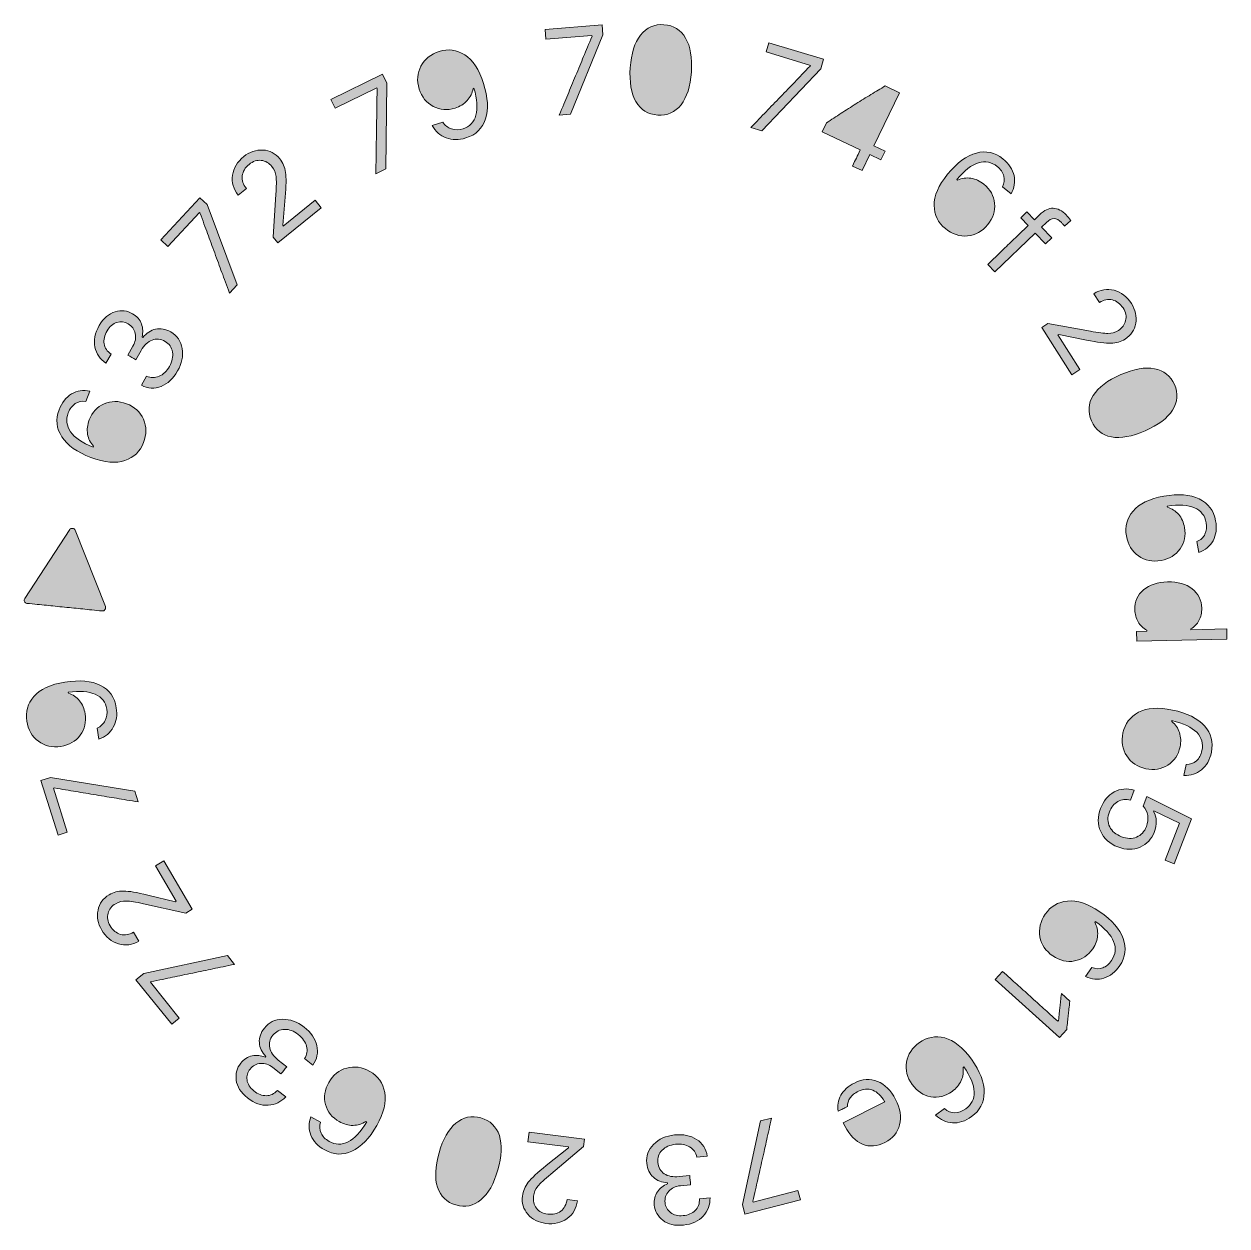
# Model space of a CAD drawing. Header units: inches. Extents: x 1 to 47.3, y -47.1 to -0.8.
import ezdxf

# ---------------------------------------------------------------- set-up
doc = ezdxf.new("R2010")
doc.units = ezdxf.units.IN
doc.header["$MEASUREMENT"] = 0
doc.layers.add('Layer 1', color=7, linetype='Continuous')

# ---------------------------------------------------------------- blocks, each defined once
blk = doc.blocks.new('block 2')
at = {"layer": 'Layer 1'}
h = blk.add_hatch(color=7, dxfattribs=at)
h.dxf.hatch_style = 2
edge = h.paths.add_edge_path()
edge.add_spline(control_points=[(21.038, -1.032), (21.038, -1.032), (21.067, -1.403), (21.067, -1.403), (21.067, -1.403), (22.844, -1.263), (22.844, -1.263), (22.844, -1.263), (22.846, -1.295), (22.846, -1.295), (22.724, -1.587), (22.616, -1.848), (22.52, -2.079), (22.425, -2.31), (22.324, -2.554), (22.216, -2.813), (22.108, -3.071), (22.007, -3.316), (21.911, -3.546), (21.816, -3.777), (21.707, -4.038), (21.585, -4.33), (21.585, -4.33), (22.02, -4.296), (22.02, -4.296), (22.02, -4.296), (23.266, -1.243), (23.266, -1.243), (23.266, -1.243), (23.236, -0.859), (23.236, -0.859), (23.236, -0.859), (21.038, -1.032), (21.038, -1.032)], knot_values=[0, 0, 0, 0, 1, 1, 1, 2, 2, 2, 3, 3, 3, 4, 4, 4, 5, 5, 5, 6, 6, 6, 7, 7, 7, 8, 8, 8, 9, 9, 9, 10, 10, 10, 11, 11, 11, 11], degree=3, periodic=1)
h = blk.add_hatch(color=7, dxfattribs=at)
h.dxf.hatch_style = 2
edge = h.paths.add_edge_path()
edge.add_spline(control_points=[(26.274, -3.934), (26.5, -3.646), (26.632, -3.227), (26.671, -2.675), (26.708, -2.124), (26.635, -1.688), (26.449, -1.368), (26.264, -1.047), (25.986, -0.875), (25.616, -0.849), (25.244, -0.823), (24.945, -0.956), (24.716, -1.247), (24.488, -1.539), (24.355, -1.958), (24.317, -2.506), (24.279, -3.059), (24.353, -3.494), (24.537, -3.813), (24.722, -4.131), (25.002, -4.303), (25.377, -4.328), (25.749, -4.354), (26.049, -4.223), (26.274, -3.934)], knot_values=[0, 0, 0, 0, 1, 1, 1, 2, 2, 2, 3, 3, 3, 4, 4, 4, 5, 5, 5, 6, 6, 6, 7, 7, 7, 8, 8, 8, 8], degree=3, periodic=1)
h = blk.add_hatch(color=7, dxfattribs=at)
h.dxf.hatch_style = 2
edge = h.paths.add_edge_path()
edge.add_spline(control_points=[(17.88, -4.859), (17.724, -4.908), (17.577, -4.909), (17.437, -4.863), (17.297, -4.817), (17.184, -4.729), (17.096, -4.6), (17.096, -4.6), (16.689, -4.729), (16.689, -4.729), (16.818, -4.962), (16.999, -5.123), (17.232, -5.21), (17.465, -5.297), (17.717, -5.298), (17.987, -5.212), (18.376, -5.09), (18.629, -4.845), (18.748, -4.478), (18.866, -4.112), (18.839, -3.656), (18.666, -3.11), (18.496, -2.57), (18.255, -2.203), (17.944, -2.009), (17.632, -1.815), (17.306, -1.772), (16.964, -1.88), (16.638, -1.983), (16.403, -2.17), (16.26, -2.44), (16.116, -2.711), (16.094, -3.006), (16.195, -3.326), (16.293, -3.634), (16.471, -3.857), (16.731, -3.995), (16.991, -4.134), (17.272, -4.155), (17.574, -4.06), (17.764, -4), (17.919, -3.904), (18.04, -3.771), (18.161, -3.638), (18.236, -3.483), (18.265, -3.304), (18.265, -3.304), (18.301, -3.293), (18.301, -3.293), (18.424, -3.719), (18.449, -4.066), (18.376, -4.334), (18.304, -4.602), (18.138, -4.777), (17.88, -4.859)], knot_values=[0, 0, 0, 0, 1, 1, 1, 2, 2, 2, 3, 3, 3, 4, 4, 4, 5, 5, 5, 6, 6, 6, 7, 7, 7, 8, 8, 8, 9, 9, 9, 10, 10, 10, 11, 11, 11, 12, 12, 12, 13, 13, 13, 14, 14, 14, 15, 15, 15, 16, 16, 16, 17, 17, 17, 18, 18, 18, 18], degree=3, periodic=1)
h = blk.add_hatch(color=7, dxfattribs=at)
h.dxf.hatch_style = 2
edge = h.paths.add_edge_path()
edge.add_spline(control_points=[(29.655, -1.541), (29.655, -1.541), (29.547, -1.896), (29.547, -1.896), (29.547, -1.896), (31.252, -2.414), (31.252, -2.414), (31.252, -2.414), (31.243, -2.445), (31.243, -2.445), (31.022, -2.673), (30.826, -2.876), (30.653, -3.056), (30.48, -3.236), (30.296, -3.427), (30.102, -3.628), (29.907, -3.829), (29.723, -4.02), (29.55, -4.2), (29.377, -4.38), (29.181, -4.584), (28.961, -4.811), (28.961, -4.811), (29.378, -4.938), (29.378, -4.938), (29.378, -4.938), (31.652, -2.55), (31.652, -2.55), (31.652, -2.55), (31.764, -2.182), (31.764, -2.182), (31.764, -2.182), (29.655, -1.541), (29.655, -1.541)], knot_values=[0, 0, 0, 0, 1, 1, 1, 2, 2, 2, 3, 3, 3, 4, 4, 4, 5, 5, 5, 6, 6, 6, 7, 7, 7, 8, 8, 8, 9, 9, 9, 10, 10, 10, 11, 11, 11, 11], degree=3, periodic=1)
h = blk.add_hatch(color=7, dxfattribs=at)
h.dxf.hatch_style = 2
edge = h.paths.add_edge_path()
edge.add_spline(control_points=[(12.796, -3.732), (12.796, -3.732), (12.96, -4.065), (12.96, -4.065), (12.96, -4.065), (14.559, -3.279), (14.559, -3.279), (14.559, -3.279), (14.573, -3.308), (14.573, -3.308), (14.568, -3.624), (14.563, -3.907), (14.56, -4.157), (14.557, -4.406), (14.552, -4.671), (14.548, -4.951), (14.543, -5.231), (14.539, -5.496), (14.536, -5.745), (14.533, -5.995), (14.528, -6.278), (14.522, -6.594), (14.522, -6.594), (14.914, -6.402), (14.914, -6.402), (14.914, -6.402), (14.944, -3.105), (14.944, -3.105), (14.944, -3.105), (14.774, -2.759), (14.774, -2.759), (14.774, -2.759), (12.796, -3.732), (12.796, -3.732)], knot_values=[0, 0, 0, 0, 1, 1, 1, 2, 2, 2, 3, 3, 3, 4, 4, 4, 5, 5, 5, 6, 6, 6, 7, 7, 7, 8, 8, 8, 9, 9, 9, 10, 10, 10, 11, 11, 11, 11], degree=3, periodic=1)
h = blk.add_hatch(color=7, dxfattribs=at)
h.dxf.hatch_style = 2
edge = h.paths.add_edge_path()
edge.add_spline(control_points=[(33.025, -5.984), (32.985, -6.066), (32.935, -6.17), (32.876, -6.295), (32.876, -6.295), (33.242, -6.47), (33.242, -6.47), (33.242, -6.47), (33.54, -5.848), (33.54, -5.848), (33.54, -5.848), (33.967, -6.053), (33.967, -6.053), (33.967, -6.053), (34.127, -5.717), (34.127, -5.717), (34.127, -5.717), (33.701, -5.513), (33.701, -5.513), (33.701, -5.513), (34.681, -3.467), (34.681, -3.467), (34.681, -3.467), (34.137, -3.206), (34.137, -3.206), (33.957, -3.313), (33.772, -3.424), (33.582, -3.539), (33.393, -3.655), (33.202, -3.774), (33.009, -3.895), (32.816, -4.017), (32.624, -4.139), (32.434, -4.262), (32.243, -4.385), (32.057, -4.508), (31.874, -4.63), (31.874, -4.63), (31.71, -4.971), (31.71, -4.971), (31.71, -4.971), (33.174, -5.673), (33.174, -5.673), (33.114, -5.797), (33.064, -5.901), (33.025, -5.984)], knot_values=[0, 0, 0, 0, 1, 1, 1, 2, 2, 2, 3, 3, 3, 4, 4, 4, 5, 5, 5, 6, 6, 6, 7, 7, 7, 8, 8, 8, 9, 9, 9, 10, 10, 10, 11, 11, 11, 12, 12, 12, 13, 13, 13, 14, 14, 14, 15, 15, 15, 15], degree=3, periodic=1)
h = blk.add_hatch(color=7, dxfattribs=at)
h.dxf.hatch_style = 2
edge = h.paths.add_edge_path()
edge.add_spline(control_points=[(9.539, -7.157), (9.415, -7.004), (9.363, -6.843), (9.382, -6.673), (9.401, -6.503), (9.488, -6.356), (9.644, -6.23), (9.797, -6.106), (9.954, -6.055), (10.114, -6.075), (10.274, -6.096), (10.41, -6.176), (10.521, -6.313), (10.613, -6.427), (10.667, -6.555), (10.683, -6.697), (10.699, -6.84), (10.697, -7.067), (10.675, -7.378), (10.675, -7.378), (10.565, -9.034), (10.565, -9.034), (10.565, -9.034), (10.745, -9.257), (10.745, -9.257), (10.745, -9.257), (12.422, -7.902), (12.422, -7.902), (12.422, -7.902), (12.187, -7.611), (12.187, -7.611), (12.187, -7.611), (10.959, -8.603), (10.959, -8.603), (10.959, -8.603), (10.936, -8.575), (10.936, -8.575), (10.936, -8.575), (11.033, -7.49), (11.033, -7.49), (11.071, -7.06), (11.076, -6.743), (11.047, -6.54), (11.018, -6.337), (10.944, -6.161), (10.824, -6.012), (10.654, -5.802), (10.437, -5.69), (10.173, -5.676), (9.909, -5.663), (9.664, -5.748), (9.438, -5.93), (9.19, -6.131), (9.046, -6.369), (9.006, -6.647), (8.966, -6.924), (9.04, -7.179), (9.226, -7.41), (9.226, -7.41), (9.539, -7.157), (9.539, -7.157)], knot_values=[0, 0, 0, 0, 1, 1, 1, 2, 2, 2, 3, 3, 3, 4, 4, 4, 5, 5, 5, 6, 6, 6, 7, 7, 7, 8, 8, 8, 9, 9, 9, 10, 10, 10, 11, 11, 11, 12, 12, 12, 13, 13, 13, 14, 14, 14, 15, 15, 15, 16, 16, 16, 17, 17, 17, 18, 18, 18, 19, 19, 19, 20, 20, 20, 20], degree=3, periodic=1)
h = blk.add_hatch(color=7, dxfattribs=at)
h.dxf.hatch_style = 2
edge = h.paths.add_edge_path()
edge.add_spline(control_points=[(37.933, -6.995), (37.779, -6.87), (37.613, -6.793), (37.435, -6.765), (37.258, -6.737), (37.087, -6.76), (36.921, -6.834), (36.921, -6.834), (36.893, -6.811), (36.893, -6.811), (37.184, -6.464), (37.462, -6.251), (37.726, -6.17), (37.991, -6.09), (38.231, -6.137), (38.446, -6.311), (38.577, -6.418), (38.662, -6.54), (38.699, -6.677), (38.736, -6.814), (38.719, -6.954), (38.647, -7.096), (38.647, -7.096), (38.979, -7.365), (38.979, -7.365), (39.108, -7.137), (39.148, -6.903), (39.097, -6.663), (39.046, -6.423), (38.903, -6.207), (38.668, -6.016), (38.362, -5.768), (38.021, -5.693), (37.644, -5.792), (37.268, -5.89), (36.899, -6.162), (36.538, -6.606), (36.186, -7.041), (36.012, -7.443), (36.019, -7.811), (36.025, -8.179), (36.169, -8.477), (36.45, -8.705), (36.715, -8.92), (37, -9.013), (37.306, -8.983), (37.611, -8.954), (37.869, -8.809), (38.08, -8.55), (38.283, -8.299), (38.371, -8.027), (38.344, -7.734), (38.316, -7.441), (38.179, -7.195), (37.933, -6.995)], knot_values=[0, 0, 0, 0, 1, 1, 1, 2, 2, 2, 3, 3, 3, 4, 4, 4, 5, 5, 5, 6, 6, 6, 7, 7, 7, 8, 8, 8, 9, 9, 9, 10, 10, 10, 11, 11, 11, 12, 12, 12, 13, 13, 13, 14, 14, 14, 15, 15, 15, 16, 16, 16, 17, 17, 17, 18, 18, 18, 18], degree=3, periodic=1)
h = blk.add_hatch(color=7, dxfattribs=at)
h.dxf.hatch_style = 2
edge = h.paths.add_edge_path()
edge.add_spline(control_points=[(7.728, -8.078), (7.728, -8.078), (7.752, -8.1), (7.752, -8.1), (7.861, -8.397), (7.958, -8.663), (8.045, -8.897), (8.131, -9.131), (8.223, -9.379), (8.319, -9.642), (8.416, -9.905), (8.507, -10.154), (8.594, -10.388), (8.68, -10.622), (8.778, -10.887), (8.887, -11.185), (8.887, -11.185), (9.183, -10.864), (9.183, -10.864), (9.183, -10.864), (8.025, -7.777), (8.025, -7.777), (8.025, -7.777), (7.742, -7.515), (7.742, -7.515), (7.742, -7.515), (6.246, -9.134), (6.246, -9.134), (6.246, -9.134), (6.519, -9.387), (6.519, -9.387), (6.519, -9.387), (7.728, -8.078), (7.728, -8.078)], knot_values=[0, 0, 0, 0, 1, 1, 1, 2, 2, 2, 3, 3, 3, 4, 4, 4, 5, 5, 5, 6, 6, 6, 7, 7, 7, 8, 8, 8, 9, 9, 9, 10, 10, 10, 11, 11, 11, 11], degree=3, periodic=1)
h = blk.add_hatch(color=7, dxfattribs=at)
h.dxf.hatch_style = 2
edge = h.paths.add_edge_path()
edge.add_spline(control_points=[(40.307, -9.287), (40.307, -9.287), (40.547, -9.057), (40.547, -9.057), (40.547, -9.057), (40.152, -8.645), (40.152, -8.645), (40.152, -8.645), (40.344, -8.462), (40.344, -8.462), (40.443, -8.367), (40.539, -8.319), (40.633, -8.318), (40.727, -8.317), (40.823, -8.368), (40.922, -8.471), (40.946, -8.497), (40.969, -8.522), (40.99, -8.546), (41.011, -8.571), (41.029, -8.593), (41.043, -8.614), (41.043, -8.614), (41.276, -8.391), (41.276, -8.391), (41.253, -8.355), (41.227, -8.32), (41.2, -8.286), (41.172, -8.252), (41.142, -8.217), (41.108, -8.181), (40.944, -8.01), (40.776, -7.922), (40.604, -7.917), (40.432, -7.913), (40.257, -7.996), (40.078, -8.167), (40.078, -8.167), (39.878, -8.359), (39.878, -8.359), (39.878, -8.359), (39.592, -8.06), (39.592, -8.06), (39.592, -8.06), (39.352, -8.29), (39.352, -8.29), (39.352, -8.29), (39.638, -8.589), (39.638, -8.589), (39.428, -8.79), (39.245, -8.964), (39.091, -9.112), (38.936, -9.26), (38.782, -9.408), (38.627, -9.556), (38.473, -9.704), (38.291, -9.879), (38.081, -10.08), (38.081, -10.08), (38.355, -10.367), (38.355, -10.367), (38.355, -10.367), (39.912, -8.875), (39.912, -8.875), (39.912, -8.875), (40.307, -9.287), (40.307, -9.287)], knot_values=[0, 0, 0, 0, 1, 1, 1, 2, 2, 2, 3, 3, 3, 4, 4, 4, 5, 5, 5, 6, 6, 6, 7, 7, 7, 8, 8, 8, 9, 9, 9, 10, 10, 10, 11, 11, 11, 12, 12, 12, 13, 13, 13, 14, 14, 14, 15, 15, 15, 16, 16, 16, 17, 17, 17, 18, 18, 18, 19, 19, 19, 20, 20, 20, 21, 21, 21, 22, 22, 22, 22], degree=3, periodic=1)
h = blk.add_hatch(color=7, dxfattribs=at)
h.dxf.hatch_style = 2
edge = h.paths.add_edge_path()
edge.add_spline(control_points=[(43.11, -12.624), (42.986, -12.702), (42.853, -12.741), (42.71, -12.741), (42.566, -12.74), (42.341, -12.712), (42.034, -12.656), (42.034, -12.656), (40.401, -12.358), (40.401, -12.358), (40.401, -12.358), (40.159, -12.511), (40.159, -12.511), (40.159, -12.511), (41.315, -14.331), (41.315, -14.331), (41.315, -14.331), (41.63, -14.131), (41.63, -14.131), (41.63, -14.131), (40.784, -12.798), (40.784, -12.798), (40.784, -12.798), (40.815, -12.778), (40.815, -12.778), (40.815, -12.778), (41.882, -12.998), (41.882, -12.998), (42.305, -13.085), (42.619, -13.125), (42.825, -13.12), (43.03, -13.115), (43.213, -13.061), (43.374, -12.959), (43.603, -12.814), (43.739, -12.61), (43.782, -12.35), (43.825, -12.089), (43.769, -11.836), (43.613, -11.59), (43.442, -11.321), (43.221, -11.151), (42.95, -11.08), (42.679, -11.009), (42.418, -11.053), (42.167, -11.212), (42.167, -11.212), (42.382, -11.551), (42.382, -11.551), (42.549, -11.446), (42.715, -11.412), (42.881, -11.45), (43.048, -11.489), (43.185, -11.592), (43.292, -11.761), (43.398, -11.927), (43.431, -12.089), (43.392, -12.246), (43.353, -12.403), (43.259, -12.529), (43.11, -12.624)], knot_values=[0, 0, 0, 0, 1, 1, 1, 2, 2, 2, 3, 3, 3, 4, 4, 4, 5, 5, 5, 6, 6, 6, 7, 7, 7, 8, 8, 8, 9, 9, 9, 10, 10, 10, 11, 11, 11, 12, 12, 12, 13, 13, 13, 14, 14, 14, 15, 15, 15, 16, 16, 16, 17, 17, 17, 18, 18, 18, 19, 19, 19, 20, 20, 20, 20], degree=3, periodic=1)
h = blk.add_hatch(color=7, dxfattribs=at)
h.dxf.hatch_style = 2
edge = h.paths.add_edge_path()
edge.add_spline(control_points=[(4.129, -13.887), (4.129, -13.887), (4.33, -13.537), (4.33, -13.537), (4.176, -13.429), (4.086, -13.296), (4.062, -13.139), (4.037, -12.982), (4.075, -12.817), (4.175, -12.644), (4.275, -12.469), (4.401, -12.36), (4.553, -12.318), (4.705, -12.276), (4.849, -12.293), (4.984, -12.371), (5.133, -12.457), (5.225, -12.58), (5.26, -12.742), (5.296, -12.903), (5.265, -13.067), (5.17, -13.234), (5.17, -13.234), (4.973, -13.576), (4.973, -13.576), (5.076, -13.635), (5.179, -13.694), (5.281, -13.753), (5.281, -13.753), (5.487, -13.395), (5.487, -13.395), (5.603, -13.192), (5.744, -13.059), (5.909, -12.998), (6.074, -12.937), (6.24, -12.954), (6.406, -13.049), (6.568, -13.142), (6.664, -13.278), (6.694, -13.457), (6.725, -13.636), (6.685, -13.821), (6.575, -14.011), (6.469, -14.197), (6.336, -14.324), (6.177, -14.393), (6.017, -14.462), (5.857, -14.461), (5.696, -14.39), (5.696, -14.39), (5.496, -14.738), (5.496, -14.738), (5.749, -14.866), (6.003, -14.879), (6.257, -14.779), (6.512, -14.678), (6.724, -14.481), (6.892, -14.188), (7.057, -13.901), (7.114, -13.613), (7.065, -13.325), (7.016, -13.037), (6.871, -12.823), (6.629, -12.685), (6.428, -12.569), (6.232, -12.533), (6.043, -12.576), (5.854, -12.619), (5.692, -12.726), (5.555, -12.896), (5.555, -12.896), (5.523, -12.878), (5.523, -12.878), (5.565, -12.705), (5.557, -12.538), (5.5, -12.376), (5.442, -12.214), (5.326, -12.082), (5.154, -11.982), (4.952, -11.864), (4.729, -11.839), (4.485, -11.908), (4.242, -11.977), (4.038, -12.154), (3.874, -12.439), (3.706, -12.732), (3.651, -13.008), (3.708, -13.267), (3.764, -13.527), (3.905, -13.734), (4.129, -13.887)], knot_values=[0, 0, 0, 0, 1, 1, 1, 2, 2, 2, 3, 3, 3, 4, 4, 4, 5, 5, 5, 6, 6, 6, 7, 7, 7, 8, 8, 8, 9, 9, 9, 10, 10, 10, 11, 11, 11, 12, 12, 12, 13, 13, 13, 14, 14, 14, 15, 15, 15, 16, 16, 16, 17, 17, 17, 18, 18, 18, 19, 19, 19, 20, 20, 20, 21, 21, 21, 22, 22, 22, 23, 23, 23, 24, 24, 24, 25, 25, 25, 26, 26, 26, 27, 27, 27, 28, 28, 28, 29, 29, 29, 30, 30, 30, 30], degree=3, periodic=1)
h = blk.add_hatch(color=7, dxfattribs=at)
h.dxf.hatch_style = 2
edge = h.paths.add_edge_path()
edge.add_spline(control_points=[(42.147, -15.128), (41.95, -15.44), (41.927, -15.767), (42.078, -16.111), (42.227, -16.454), (42.482, -16.658), (42.842, -16.725), (43.202, -16.792), (43.636, -16.715), (44.142, -16.494), (44.648, -16.273), (45, -16.006), (45.199, -15.693), (45.397, -15.38), (45.422, -15.054), (45.273, -14.714), (45.124, -14.373), (44.868, -14.169), (44.504, -14.101), (44.14, -14.033), (43.707, -14.109), (43.203, -14.329), (42.696, -14.551), (42.344, -14.818), (42.147, -15.128)], knot_values=[0, 0, 0, 0, 1, 1, 1, 2, 2, 2, 3, 3, 3, 4, 4, 4, 5, 5, 5, 6, 6, 6, 7, 7, 7, 8, 8, 8, 8], degree=3, periodic=1)
h = blk.add_hatch(color=7, dxfattribs=at)
h.dxf.hatch_style = 2
edge = h.paths.add_edge_path()
edge.add_spline(control_points=[(3.556, -17.52), (4.08, -17.72), (4.515, -17.759), (4.863, -17.637), (5.21, -17.516), (5.448, -17.286), (5.577, -16.948), (5.698, -16.629), (5.697, -16.329), (5.574, -16.048), (5.45, -15.767), (5.232, -15.568), (4.92, -15.449), (4.618, -15.334), (4.332, -15.335), (4.063, -15.453), (3.793, -15.571), (3.602, -15.779), (3.489, -16.075), (3.418, -16.26), (3.397, -16.442), (3.426, -16.619), (3.455, -16.796), (3.531, -16.952), (3.652, -17.085), (3.652, -17.085), (3.639, -17.12), (3.639, -17.12), (3.219, -16.952), (2.93, -16.755), (2.77, -16.529), (2.611, -16.303), (2.581, -16.06), (2.679, -15.801), (2.74, -15.643), (2.829, -15.525), (2.948, -15.446), (3.066, -15.368), (3.204, -15.341), (3.362, -15.364), (3.362, -15.364), (3.514, -14.965), (3.514, -14.965), (3.257, -14.914), (3.022, -14.949), (2.809, -15.073), (2.597, -15.196), (2.437, -15.399), (2.329, -15.683), (2.189, -16.051), (2.225, -16.398), (2.436, -16.725), (2.648, -17.052), (3.021, -17.317), (3.556, -17.52)], knot_values=[0, 0, 0, 0, 1, 1, 1, 2, 2, 2, 3, 3, 3, 4, 4, 4, 5, 5, 5, 6, 6, 6, 7, 7, 7, 8, 8, 8, 9, 9, 9, 10, 10, 10, 11, 11, 11, 12, 12, 12, 13, 13, 13, 14, 14, 14, 15, 15, 15, 16, 16, 16, 17, 17, 17, 18, 18, 18, 18], degree=3, periodic=1)
h = blk.add_hatch(color=7, dxfattribs=at)
h.dxf.hatch_style = 2
edge = h.paths.add_edge_path()
edge.add_spline(control_points=[(44.857, -19.01), (44.306, -19.109), (43.912, -19.3), (43.677, -19.583), (43.442, -19.866), (43.355, -20.185), (43.419, -20.541), (43.48, -20.877), (43.635, -21.134), (43.886, -21.311), (44.136, -21.488), (44.426, -21.548), (44.755, -21.489), (45.073, -21.432), (45.317, -21.283), (45.487, -21.043), (45.658, -20.803), (45.715, -20.527), (45.659, -20.215), (45.624, -20.02), (45.549, -19.853), (45.433, -19.716), (45.316, -19.579), (45.172, -19.485), (44.998, -19.433), (44.998, -19.433), (44.992, -19.397), (44.992, -19.397), (45.439, -19.324), (45.788, -19.344), (46.041, -19.456), (46.294, -19.568), (46.445, -19.76), (46.494, -20.033), (46.524, -20.199), (46.508, -20.347), (46.446, -20.475), (46.385, -20.603), (46.281, -20.698), (46.134, -20.759), (46.134, -20.759), (46.209, -21.179), (46.209, -21.179), (46.456, -21.091), (46.639, -20.939), (46.758, -20.724), (46.876, -20.509), (46.908, -20.253), (46.855, -19.954), (46.786, -19.566), (46.576, -19.287), (46.227, -19.116), (45.877, -18.945), (45.42, -18.909), (44.857, -19.01)], knot_values=[0, 0, 0, 0, 1, 1, 1, 2, 2, 2, 3, 3, 3, 4, 4, 4, 5, 5, 5, 6, 6, 6, 7, 7, 7, 8, 8, 8, 9, 9, 9, 10, 10, 10, 11, 11, 11, 12, 12, 12, 13, 13, 13, 14, 14, 14, 15, 15, 15, 16, 16, 16, 17, 17, 17, 18, 18, 18, 18], degree=3, periodic=1)
h = blk.add_hatch(color=7, dxfattribs=at)
h.dxf.hatch_style = 2
edge = h.paths.add_edge_path()
edge.add_spline(control_points=[(1.839, -23.214), (2.06, -23.236), (2.293, -23.26), (2.54, -23.285), (2.786, -23.31), (3.02, -23.333), (3.24, -23.355), (3.461, -23.378), (3.71, -23.403), (3.989, -23.431), (4.032, -23.435), (4.067, -23.418), (4.094, -23.38), (4.121, -23.342), (4.126, -23.302), (4.11, -23.262), (4.11, -23.262), (2.943, -20.314), (2.943, -20.314), (2.927, -20.275), (2.895, -20.254), (2.846, -20.249), (2.797, -20.244), (2.76, -20.259), (2.737, -20.293), (2.737, -20.293), (1.005, -22.949), (1.005, -22.949), (0.982, -22.985), (0.979, -23.025), (0.997, -23.068), (1.015, -23.111), (1.046, -23.134), (1.091, -23.139), (1.369, -23.167), (1.619, -23.192), (1.839, -23.214)], knot_values=[0, 0, 0, 0, 1, 1, 1, 2, 2, 2, 3, 3, 3, 4, 4, 4, 5, 5, 5, 6, 6, 6, 7, 7, 7, 8, 8, 8, 9, 9, 9, 10, 10, 10, 11, 11, 11, 12, 12, 12, 12], degree=3, periodic=1)
h = blk.add_hatch(color=7, dxfattribs=at)
h.dxf.hatch_style = 2
edge = h.paths.add_edge_path()
edge.add_spline(control_points=[(45.902, -24.118), (46.037, -24.044), (46.142, -23.938), (46.215, -23.798), (46.289, -23.659), (46.324, -23.502), (46.32, -23.328), (46.313, -23.013), (46.19, -22.763), (45.952, -22.577), (45.714, -22.392), (45.4, -22.303), (45.009, -22.312), (44.618, -22.321), (44.308, -22.423), (44.079, -22.617), (43.849, -22.812), (43.738, -23.068), (43.745, -23.387), (43.749, -23.559), (43.791, -23.714), (43.872, -23.852), (43.953, -23.99), (44.063, -24.097), (44.204, -24.173), (44.204, -24.173), (44.204, -24.21), (44.204, -24.21), (44.204, -24.21), (43.807, -24.219), (43.807, -24.219), (43.807, -24.219), (43.816, -24.597), (43.816, -24.597), (43.816, -24.597), (47.292, -24.519), (47.292, -24.519), (47.292, -24.519), (47.283, -24.122), (47.283, -24.122), (47.283, -24.122), (45.902, -24.153), (45.902, -24.153), (45.902, -24.153), (45.902, -24.118), (45.902, -24.118)], knot_values=[0, 0, 0, 0, 1, 1, 1, 2, 2, 2, 3, 3, 3, 4, 4, 4, 5, 5, 5, 6, 6, 6, 7, 7, 7, 8, 8, 8, 9, 9, 9, 10, 10, 10, 11, 11, 11, 12, 12, 12, 13, 13, 13, 14, 14, 14, 15, 15, 15, 15], degree=3, periodic=1)
h = blk.add_hatch(color=7, dxfattribs=at)
h.dxf.hatch_style = 2
edge = h.paths.add_edge_path()
edge.add_spline(control_points=[(2.398, -28.649), (2.717, -28.599), (2.964, -28.456), (3.14, -28.219), (3.315, -27.983), (3.378, -27.708), (3.329, -27.395), (3.298, -27.199), (3.227, -27.031), (3.113, -26.892), (3, -26.752), (2.858, -26.655), (2.685, -26.599), (2.685, -26.599), (2.68, -26.563), (2.68, -26.563), (3.119, -26.504), (3.466, -26.531), (3.72, -26.643), (3.975, -26.755), (4.123, -26.945), (4.165, -27.212), (4.19, -27.373), (4.17, -27.52), (4.103, -27.651), (4.036, -27.782), (3.933, -27.881), (3.792, -27.949), (3.792, -27.949), (3.859, -28.37), (3.859, -28.37), (4.109, -28.278), (4.294, -28.123), (4.415, -27.906), (4.536, -27.688), (4.575, -27.439), (4.53, -27.159), (4.467, -26.757), (4.263, -26.469), (3.918, -26.298), (3.574, -26.126), (3.119, -26.085), (2.553, -26.174), (1.994, -26.262), (1.595, -26.445), (1.357, -26.724), (1.119, -27.003), (1.027, -27.319), (1.083, -27.673), (1.136, -28.011), (1.286, -28.271), (1.532, -28.453), (1.778, -28.636), (2.066, -28.701), (2.398, -28.649)], knot_values=[0, 0, 0, 0, 1, 1, 1, 2, 2, 2, 3, 3, 3, 4, 4, 4, 5, 5, 5, 6, 6, 6, 7, 7, 7, 8, 8, 8, 9, 9, 9, 10, 10, 10, 11, 11, 11, 12, 12, 12, 13, 13, 13, 14, 14, 14, 15, 15, 15, 16, 16, 16, 17, 17, 17, 18, 18, 18, 18], degree=3, periodic=1)
h = blk.add_hatch(color=7, dxfattribs=at)
h.dxf.hatch_style = 2
edge = h.paths.add_edge_path()
edge.add_spline(control_points=[(45.196, -27.248), (44.648, -27.133), (44.212, -27.162), (43.887, -27.335), (43.563, -27.509), (43.363, -27.773), (43.289, -28.127), (43.218, -28.461), (43.266, -28.758), (43.432, -29.016), (43.597, -29.274), (43.844, -29.438), (44.17, -29.507), (44.487, -29.573), (44.769, -29.527), (45.017, -29.369), (45.265, -29.21), (45.422, -28.976), (45.487, -28.666), (45.528, -28.472), (45.52, -28.289), (45.464, -28.119), (45.408, -27.948), (45.31, -27.806), (45.168, -27.693), (45.168, -27.693), (45.176, -27.657), (45.176, -27.657), (45.617, -27.757), (45.934, -27.907), (46.126, -28.106), (46.319, -28.305), (46.386, -28.54), (46.329, -28.81), (46.294, -28.976), (46.224, -29.107), (46.119, -29.203), (46.014, -29.298), (45.882, -29.347), (45.723, -29.348), (45.723, -29.348), (45.635, -29.766), (45.635, -29.766), (45.897, -29.777), (46.123, -29.705), (46.313, -29.55), (46.504, -29.395), (46.631, -29.17), (46.693, -28.873), (46.775, -28.487), (46.686, -28.15), (46.426, -27.86), (46.166, -27.57), (45.756, -27.366), (45.196, -27.248)], knot_values=[0, 0, 0, 0, 1, 1, 1, 2, 2, 2, 3, 3, 3, 4, 4, 4, 5, 5, 5, 6, 6, 6, 7, 7, 7, 8, 8, 8, 9, 9, 9, 10, 10, 10, 11, 11, 11, 12, 12, 12, 13, 13, 13, 14, 14, 14, 15, 15, 15, 16, 16, 16, 17, 17, 17, 18, 18, 18, 18], degree=3, periodic=1)
h = blk.add_hatch(color=7, dxfattribs=at)
h.dxf.hatch_style = 2
edge = h.paths.add_edge_path()
edge.add_spline(control_points=[(5.378, -30.789), (5.378, -30.789), (5.247, -30.373), (5.247, -30.373), (5.247, -30.373), (1.991, -29.85), (1.991, -29.85), (1.991, -29.85), (1.624, -29.967), (1.624, -29.967), (1.624, -29.967), (2.29, -32.068), (2.29, -32.068), (2.29, -32.068), (2.644, -31.956), (2.644, -31.956), (2.644, -31.956), (2.106, -30.257), (2.106, -30.257), (2.106, -30.257), (2.136, -30.247), (2.136, -30.247), (2.449, -30.3), (2.728, -30.347), (2.974, -30.387), (3.22, -30.428), (3.481, -30.472), (3.757, -30.518), (4.034, -30.565), (4.295, -30.608), (4.541, -30.649), (4.787, -30.689), (5.066, -30.736), (5.378, -30.789)], knot_values=[0, 0, 0, 0, 1, 1, 1, 2, 2, 2, 3, 3, 3, 4, 4, 4, 5, 5, 5, 6, 6, 6, 7, 7, 7, 8, 8, 8, 9, 9, 9, 10, 10, 10, 11, 11, 11, 11], degree=3, periodic=1)
h = blk.add_hatch(color=7, dxfattribs=at)
h.dxf.hatch_style = 2
edge = h.paths.add_edge_path()
edge.add_spline(control_points=[(44.072, -30.946), (44.163, -31.051), (44.22, -31.173), (44.242, -31.309), (44.264, -31.446), (44.247, -31.589), (44.19, -31.737), (44.115, -31.934), (43.989, -32.069), (43.813, -32.141), (43.637, -32.214), (43.444, -32.211), (43.235, -32.131), (43.018, -32.048), (42.865, -31.919), (42.778, -31.744), (42.691, -31.569), (42.686, -31.38), (42.764, -31.175), (42.834, -30.993), (42.943, -30.859), (43.092, -30.775), (43.241, -30.692), (43.401, -30.672), (43.573, -30.718), (43.573, -30.718), (43.719, -30.336), (43.719, -30.336), (43.446, -30.252), (43.19, -30.275), (42.952, -30.405), (42.713, -30.534), (42.537, -30.746), (42.425, -31.041), (42.304, -31.359), (42.305, -31.655), (42.43, -31.928), (42.554, -32.202), (42.777, -32.4), (43.097, -32.523), (43.406, -32.641), (43.69, -32.642), (43.949, -32.527), (44.208, -32.411), (44.388, -32.223), (44.488, -31.962), (44.546, -31.806), (44.574, -31.662), (44.571, -31.529), (44.567, -31.395), (44.533, -31.273), (44.469, -31.161), (44.469, -31.161), (44.482, -31.127), (44.482, -31.127), (44.482, -31.127), (45.459, -31.61), (45.459, -31.61), (45.459, -31.61), (44.916, -33.034), (44.916, -33.034), (44.916, -33.034), (45.263, -33.166), (45.263, -33.166), (45.263, -33.166), (45.922, -31.439), (45.922, -31.439), (45.922, -31.439), (44.211, -30.581), (44.211, -30.581), (44.211, -30.581), (44.072, -30.946), (44.072, -30.946)], knot_values=[0, 0, 0, 0, 1, 1, 1, 2, 2, 2, 3, 3, 3, 4, 4, 4, 5, 5, 5, 6, 6, 6, 7, 7, 7, 8, 8, 8, 9, 9, 9, 10, 10, 10, 11, 11, 11, 12, 12, 12, 13, 13, 13, 14, 14, 14, 15, 15, 15, 16, 16, 16, 17, 17, 17, 18, 18, 18, 19, 19, 19, 20, 20, 20, 21, 21, 21, 22, 22, 22, 23, 23, 23, 24, 24, 24, 24], degree=3, periodic=1)
h = blk.add_hatch(color=7, dxfattribs=at)
h.dxf.hatch_style = 2
edge = h.paths.add_edge_path()
edge.add_spline(control_points=[(5.197, -35.804), (5.027, -35.904), (4.859, -35.932), (4.694, -35.888), (4.529, -35.843), (4.396, -35.735), (4.295, -35.563), (4.195, -35.393), (4.167, -35.23), (4.212, -35.075), (4.256, -34.919), (4.355, -34.797), (4.507, -34.707), (4.633, -34.633), (4.768, -34.599), (4.911, -34.604), (5.054, -34.609), (5.278, -34.645), (5.583, -34.712), (5.583, -34.712), (7.205, -35.067), (7.205, -35.067), (7.205, -35.067), (7.452, -34.922), (7.452, -34.922), (7.452, -34.922), (6.36, -33.063), (6.36, -33.063), (6.36, -33.063), (6.038, -33.252), (6.038, -33.252), (6.038, -33.252), (6.837, -34.614), (6.837, -34.614), (6.837, -34.614), (6.805, -34.632), (6.805, -34.632), (6.805, -34.632), (5.747, -34.376), (5.747, -34.376), (5.327, -34.274), (5.015, -34.223), (4.809, -34.221), (4.604, -34.219), (4.419, -34.267), (4.254, -34.363), (4.021, -34.5), (3.878, -34.698), (3.826, -34.957), (3.774, -35.216), (3.821, -35.471), (3.968, -35.722), (4.129, -35.997), (4.344, -36.175), (4.613, -36.255), (4.882, -36.336), (5.144, -36.301), (5.4, -36.15), (5.4, -36.15), (5.197, -35.804), (5.197, -35.804)], knot_values=[0, 0, 0, 0, 1, 1, 1, 2, 2, 2, 3, 3, 3, 4, 4, 4, 5, 5, 5, 6, 6, 6, 7, 7, 7, 8, 8, 8, 9, 9, 9, 10, 10, 10, 11, 11, 11, 12, 12, 12, 13, 13, 13, 14, 14, 14, 15, 15, 15, 16, 16, 16, 17, 17, 17, 18, 18, 18, 19, 19, 19, 20, 20, 20, 20], degree=3, periodic=1)
h = blk.add_hatch(color=7, dxfattribs=at)
h.dxf.hatch_style = 2
edge = h.paths.add_edge_path()
edge.add_spline(control_points=[(42.395, -35.02), (41.932, -34.705), (41.517, -34.567), (41.151, -34.604), (40.785, -34.642), (40.5, -34.81), (40.297, -35.109), (40.105, -35.392), (40.036, -35.684), (40.092, -35.986), (40.147, -36.288), (40.313, -36.532), (40.589, -36.72), (40.856, -36.902), (41.134, -36.967), (41.424, -36.914), (41.714, -36.861), (41.948, -36.704), (42.126, -36.442), (42.238, -36.278), (42.3, -36.106), (42.313, -35.927), (42.326, -35.748), (42.289, -35.58), (42.201, -35.421), (42.201, -35.421), (42.221, -35.391), (42.221, -35.391), (42.591, -35.651), (42.827, -35.91), (42.93, -36.167), (43.033, -36.424), (43.006, -36.667), (42.85, -36.896), (42.755, -37.036), (42.641, -37.13), (42.507, -37.179), (42.374, -37.227), (42.233, -37.222), (42.085, -37.163), (42.085, -37.163), (41.845, -37.516), (41.845, -37.516), (42.083, -37.626), (42.32, -37.645), (42.555, -37.574), (42.79, -37.503), (42.993, -37.343), (43.164, -37.092), (43.385, -36.766), (43.431, -36.42), (43.3, -36.053), (43.17, -35.686), (42.868, -35.342), (42.395, -35.02)], knot_values=[0, 0, 0, 0, 1, 1, 1, 2, 2, 2, 3, 3, 3, 4, 4, 4, 5, 5, 5, 6, 6, 6, 7, 7, 7, 8, 8, 8, 9, 9, 9, 10, 10, 10, 11, 11, 11, 12, 12, 12, 13, 13, 13, 14, 14, 14, 15, 15, 15, 16, 16, 16, 17, 17, 17, 18, 18, 18, 18], degree=3, periodic=1)
h = blk.add_hatch(color=7, dxfattribs=at)
h.dxf.hatch_style = 2
edge = h.paths.add_edge_path()
edge.add_spline(control_points=[(5.587, -37.395), (5.587, -37.395), (5.287, -37.636), (5.287, -37.636), (5.287, -37.636), (6.667, -39.354), (6.667, -39.354), (6.667, -39.354), (6.957, -39.122), (6.957, -39.122), (6.957, -39.122), (5.841, -37.733), (5.841, -37.733), (5.841, -37.733), (5.866, -37.712), (5.866, -37.712), (6.176, -37.649), (6.454, -37.592), (6.698, -37.54), (6.942, -37.489), (7.201, -37.435), (7.475, -37.379), (7.75, -37.322), (8.009, -37.268), (8.253, -37.217), (8.497, -37.166), (8.774, -37.109), (9.085, -37.045), (9.085, -37.045), (8.811, -36.705), (8.811, -36.705), (8.811, -36.705), (5.587, -37.395), (5.587, -37.395)], knot_values=[0, 0, 0, 0, 1, 1, 1, 2, 2, 2, 3, 3, 3, 4, 4, 4, 5, 5, 5, 6, 6, 6, 7, 7, 7, 8, 8, 8, 9, 9, 9, 10, 10, 10, 11, 11, 11, 11], degree=3, periodic=1)
h = blk.add_hatch(color=7, dxfattribs=at)
h.dxf.hatch_style = 2
edge = h.paths.add_edge_path()
edge.add_spline(control_points=[(40.861, -38.69), (40.847, -38.828), (40.828, -39.001), (40.805, -39.21), (40.805, -39.21), (40.78, -39.238), (40.78, -39.238), (40.575, -39.052), (40.391, -38.886), (40.23, -38.74), (40.068, -38.594), (39.897, -38.44), (39.716, -38.276), (39.535, -38.112), (39.364, -37.958), (39.202, -37.812), (39.041, -37.666), (38.857, -37.5), (38.652, -37.315), (38.652, -37.315), (38.373, -37.623), (38.373, -37.623), (38.373, -37.623), (40.844, -39.856), (40.844, -39.856), (40.844, -39.856), (41.121, -39.549), (41.121, -39.549), (41.146, -39.331), (41.166, -39.15), (41.182, -39.006), (41.198, -38.863), (41.218, -38.682), (41.243, -38.464), (41.243, -38.464), (40.917, -38.17), (40.917, -38.17), (40.894, -38.379), (40.876, -38.553), (40.861, -38.69)], knot_values=[0, 0, 0, 0, 1, 1, 1, 2, 2, 2, 3, 3, 3, 4, 4, 4, 5, 5, 5, 6, 6, 6, 7, 7, 7, 8, 8, 8, 9, 9, 9, 10, 10, 10, 11, 11, 11, 12, 12, 12, 13, 13, 13, 13], degree=3, periodic=1)
h = blk.add_hatch(color=7, dxfattribs=at)
h.dxf.hatch_style = 2
edge = h.paths.add_edge_path()
edge.add_spline(control_points=[(12.096, -40.923), (12.26, -40.691), (12.311, -40.442), (12.249, -40.175), (12.188, -39.909), (12.024, -39.67), (11.759, -39.46), (11.499, -39.255), (11.223, -39.155), (10.931, -39.161), (10.639, -39.167), (10.406, -39.279), (10.233, -39.498), (10.089, -39.68), (10.024, -39.867), (10.039, -40.061), (10.054, -40.254), (10.135, -40.431), (10.283, -40.591), (10.283, -40.591), (10.26, -40.62), (10.26, -40.62), (10.096, -40.553), (9.929, -40.536), (9.76, -40.569), (9.592, -40.602), (9.445, -40.697), (9.319, -40.853), (9.173, -41.035), (9.116, -41.252), (9.147, -41.503), (9.179, -41.754), (9.324, -41.981), (9.583, -42.186), (9.847, -42.395), (10.111, -42.491), (10.377, -42.473), (10.642, -42.455), (10.867, -42.347), (11.052, -42.148), (11.052, -42.148), (10.735, -41.898), (10.735, -41.898), (10.606, -42.034), (10.461, -42.103), (10.303, -42.104), (10.144, -42.105), (9.986, -42.043), (9.829, -41.919), (9.671, -41.794), (9.583, -41.653), (9.563, -41.496), (9.544, -41.34), (9.583, -41.2), (9.679, -41.079), (9.786, -40.944), (9.922, -40.871), (10.087, -40.86), (10.251, -40.848), (10.409, -40.903), (10.56, -41.022), (10.56, -41.022), (10.869, -41.267), (10.869, -41.267), (10.943, -41.174), (11.016, -41.082), (11.09, -40.989), (11.09, -40.989), (10.766, -40.732), (10.766, -40.732), (10.583, -40.587), (10.473, -40.428), (10.436, -40.256), (10.4, -40.084), (10.441, -39.922), (10.561, -39.772), (10.677, -39.626), (10.825, -39.551), (11.006, -39.548), (11.188, -39.544), (11.365, -39.611), (11.537, -39.747), (11.705, -39.88), (11.811, -40.03), (11.856, -40.198), (11.901, -40.366), (11.876, -40.524), (11.781, -40.673), (11.781, -40.673), (12.096, -40.923), (12.096, -40.923)], knot_values=[0, 0, 0, 0, 1, 1, 1, 2, 2, 2, 3, 3, 3, 4, 4, 4, 5, 5, 5, 6, 6, 6, 7, 7, 7, 8, 8, 8, 9, 9, 9, 10, 10, 10, 11, 11, 11, 12, 12, 12, 13, 13, 13, 14, 14, 14, 15, 15, 15, 16, 16, 16, 17, 17, 17, 18, 18, 18, 19, 19, 19, 20, 20, 20, 21, 21, 21, 22, 22, 22, 23, 23, 23, 24, 24, 24, 25, 25, 25, 26, 26, 26, 27, 27, 27, 28, 28, 28, 29, 29, 29, 30, 30, 30, 30], degree=3, periodic=1)
h = blk.add_hatch(color=7, dxfattribs=at)
h.dxf.hatch_style = 2
edge = h.paths.add_edge_path()
edge.add_spline(control_points=[(36.426, -39.879), (36.069, -39.788), (35.744, -39.848), (35.45, -40.059), (35.172, -40.258), (35.008, -40.509), (34.956, -40.812), (34.904, -41.114), (34.975, -41.401), (35.17, -41.672), (35.358, -41.935), (35.597, -42.091), (35.887, -42.142), (36.177, -42.192), (36.451, -42.125), (36.709, -41.94), (36.87, -41.824), (36.987, -41.685), (37.061, -41.521), (37.135, -41.357), (37.158, -41.186), (37.13, -41.007), (37.13, -41.007), (37.16, -40.986), (37.16, -40.986), (37.418, -41.358), (37.55, -41.682), (37.558, -41.959), (37.566, -42.235), (37.457, -42.454), (37.233, -42.615), (37.095, -42.714), (36.955, -42.763), (36.813, -42.763), (36.671, -42.763), (36.54, -42.709), (36.422, -42.603), (36.422, -42.603), (36.075, -42.852), (36.075, -42.852), (36.261, -43.037), (36.477, -43.136), (36.722, -43.151), (36.967, -43.165), (37.213, -43.084), (37.459, -42.907), (37.779, -42.678), (37.941, -42.368), (37.945, -41.979), (37.949, -41.59), (37.784, -41.163), (37.451, -40.698), (37.124, -40.243), (36.782, -39.97), (36.426, -39.879)], knot_values=[0, 0, 0, 0, 1, 1, 1, 2, 2, 2, 3, 3, 3, 4, 4, 4, 5, 5, 5, 6, 6, 6, 7, 7, 7, 8, 8, 8, 9, 9, 9, 10, 10, 10, 11, 11, 11, 12, 12, 12, 13, 13, 13, 14, 14, 14, 15, 15, 15, 16, 16, 16, 17, 17, 17, 18, 18, 18, 18], degree=3, periodic=1)
h = blk.add_hatch(color=7, dxfattribs=at)
h.dxf.hatch_style = 2
edge = h.paths.add_edge_path()
edge.add_spline(control_points=[(14.291, -41.17), (13.993, -41.002), (13.696, -40.958), (13.4, -41.039), (13.104, -41.119), (12.874, -41.305), (12.71, -41.595), (12.551, -41.877), (12.51, -42.16), (12.586, -42.444), (12.663, -42.728), (12.839, -42.948), (13.115, -43.104), (13.288, -43.201), (13.464, -43.249), (13.644, -43.247), (13.824, -43.245), (13.989, -43.194), (14.139, -43.093), (14.139, -43.093), (14.171, -43.111), (14.171, -43.111), (13.942, -43.502), (13.704, -43.759), (13.457, -43.882), (13.209, -44.006), (12.965, -44), (12.724, -43.864), (12.576, -43.781), (12.473, -43.675), (12.413, -43.545), (12.353, -43.416), (12.347, -43.276), (12.394, -43.124), (12.394, -43.124), (12.022, -42.914), (12.022, -42.914), (11.932, -43.16), (11.933, -43.398), (12.023, -43.626), (12.113, -43.855), (12.29, -44.043), (12.554, -44.192), (12.898, -44.386), (13.246, -44.402), (13.601, -44.242), (13.956, -44.081), (14.274, -43.752), (14.555, -43.254), (14.83, -42.765), (14.933, -42.341), (14.865, -41.979), (14.797, -41.617), (14.606, -41.348), (14.291, -41.17)], knot_values=[0, 0, 0, 0, 1, 1, 1, 2, 2, 2, 3, 3, 3, 4, 4, 4, 5, 5, 5, 6, 6, 6, 7, 7, 7, 8, 8, 8, 9, 9, 9, 10, 10, 10, 11, 11, 11, 12, 12, 12, 13, 13, 13, 14, 14, 14, 15, 15, 15, 16, 16, 16, 17, 17, 17, 18, 18, 18, 18], degree=3, periodic=1)
h = blk.add_hatch(color=7, dxfattribs=at)
h.dxf.hatch_style = 2
edge = h.paths.add_edge_path()
edge.add_spline(control_points=[(33.837, -41.552), (33.552, -41.437), (33.257, -41.458), (32.95, -41.615), (32.707, -41.739), (32.532, -41.896), (32.425, -42.089), (32.317, -42.281), (32.285, -42.486), (32.329, -42.704), (32.4, -42.668), (32.459, -42.638), (32.506, -42.614), (32.552, -42.59), (32.611, -42.56), (32.683, -42.524), (32.679, -42.402), (32.713, -42.292), (32.782, -42.191), (32.852, -42.091), (32.958, -42.004), (33.101, -41.932), (33.289, -41.836), (33.473, -41.823), (33.653, -41.893), (33.833, -41.964), (33.984, -42.106), (34.105, -42.321), (34.105, -42.321), (34.114, -42.337), (34.114, -42.337), (34.114, -42.337), (32.52, -43.15), (32.52, -43.15), (32.52, -43.15), (32.59, -43.286), (32.59, -43.286), (32.765, -43.63), (32.99, -43.858), (33.263, -43.97), (33.536, -44.082), (33.822, -44.062), (34.121, -43.909), (34.425, -43.754), (34.614, -43.526), (34.688, -43.225), (34.763, -42.923), (34.711, -42.598), (34.533, -42.25), (34.354, -41.899), (34.122, -41.666), (33.837, -41.552)], knot_values=[0, 0, 0, 0, 1, 1, 1, 2, 2, 2, 3, 3, 3, 4, 4, 4, 5, 5, 5, 6, 6, 6, 7, 7, 7, 8, 8, 8, 9, 9, 9, 10, 10, 10, 11, 11, 11, 12, 12, 12, 13, 13, 13, 14, 14, 14, 15, 15, 15, 16, 16, 16, 17, 17, 17, 17], degree=3, periodic=1)
h = blk.add_hatch(color=7, dxfattribs=at)
h.dxf.hatch_style = 2
edge = h.paths.add_edge_path()
edge.add_spline(control_points=[(18.565, -42.961), (18.206, -42.858), (17.886, -42.924), (17.605, -43.159), (17.324, -43.394), (17.107, -43.777), (16.955, -44.308), (16.803, -44.839), (16.785, -45.281), (16.899, -45.633), (17.014, -45.985), (17.249, -46.212), (17.606, -46.314), (17.964, -46.416), (18.285, -46.349), (18.569, -46.112), (18.853, -45.875), (19.07, -45.492), (19.221, -44.964), (19.374, -44.431), (19.393, -43.99), (19.278, -43.64), (19.164, -43.29), (18.926, -43.064), (18.565, -42.961)], knot_values=[0, 0, 0, 0, 1, 1, 1, 2, 2, 2, 3, 3, 3, 4, 4, 4, 5, 5, 5, 6, 6, 6, 7, 7, 7, 8, 8, 8, 8], degree=3, periodic=1)
h = blk.add_hatch(color=7, dxfattribs=at)
h.dxf.hatch_style = 2
edge = h.paths.add_edge_path()
edge.add_spline(control_points=[(29.049, -46.204), (29.049, -46.204), (29.041, -46.172), (29.041, -46.172), (29.111, -45.864), (29.173, -45.587), (29.227, -45.344), (29.281, -45.1), (29.339, -44.842), (29.4, -44.569), (29.462, -44.295), (29.52, -44.037), (29.574, -43.793), (29.628, -43.55), (29.69, -43.274), (29.76, -42.965), (29.76, -42.965), (29.337, -43.074), (29.337, -43.074), (29.337, -43.074), (28.636, -46.295), (28.636, -46.295), (28.636, -46.295), (28.732, -46.669), (28.732, -46.669), (28.732, -46.669), (30.867, -46.119), (30.867, -46.119), (30.867, -46.119), (30.774, -45.759), (30.774, -45.759), (30.774, -45.759), (29.049, -46.204), (29.049, -46.204)], knot_values=[0, 0, 0, 0, 1, 1, 1, 2, 2, 2, 3, 3, 3, 4, 4, 4, 5, 5, 5, 6, 6, 6, 7, 7, 7, 8, 8, 8, 9, 9, 9, 10, 10, 10, 11, 11, 11, 11], degree=3, periodic=1)
h = blk.add_hatch(color=7, dxfattribs=at)
h.dxf.hatch_style = 2
edge = h.paths.add_edge_path()
edge.add_spline(control_points=[(20.374, -43.877), (20.374, -43.877), (21.94, -44.073), (21.94, -44.073), (21.94, -44.073), (21.936, -44.11), (21.936, -44.11), (21.936, -44.11), (21.087, -44.792), (21.087, -44.792), (20.751, -45.063), (20.519, -45.28), (20.393, -45.441), (20.266, -45.603), (20.191, -45.778), (20.167, -45.968), (20.134, -46.237), (20.203, -46.471), (20.377, -46.67), (20.551, -46.869), (20.782, -46.987), (21.07, -47.023), (21.386, -47.063), (21.658, -47.001), (21.885, -46.837), (22.113, -46.673), (22.245, -46.444), (22.282, -46.149), (22.282, -46.149), (21.884, -46.1), (21.884, -46.1), (21.859, -46.295), (21.779, -46.445), (21.644, -46.548), (21.508, -46.652), (21.341, -46.692), (21.143, -46.667), (20.947, -46.642), (20.801, -46.565), (20.705, -46.435), (20.609, -46.306), (20.572, -46.153), (20.594, -45.977), (20.612, -45.832), (20.667, -45.704), (20.759, -45.594), (20.85, -45.484), (21.015, -45.328), (21.255, -45.127), (21.255, -45.127), (22.524, -44.058), (22.524, -44.058), (22.524, -44.058), (22.56, -43.774), (22.56, -43.774), (22.56, -43.774), (20.421, -43.506), (20.421, -43.506), (20.421, -43.506), (20.374, -43.877), (20.374, -43.877)], knot_values=[0, 0, 0, 0, 1, 1, 1, 2, 2, 2, 3, 3, 3, 4, 4, 4, 5, 5, 5, 6, 6, 6, 7, 7, 7, 8, 8, 8, 9, 9, 9, 10, 10, 10, 11, 11, 11, 12, 12, 12, 13, 13, 13, 14, 14, 14, 15, 15, 15, 16, 16, 16, 17, 17, 17, 18, 18, 18, 19, 19, 19, 20, 20, 20, 20], degree=3, periodic=1)
h = blk.add_hatch(color=7, dxfattribs=at)
h.dxf.hatch_style = 2
edge = h.paths.add_edge_path()
edge.add_spline(control_points=[(26.82, -46.527), (26.707, -46.638), (26.551, -46.704), (26.352, -46.724), (26.152, -46.745), (25.99, -46.706), (25.867, -46.607), (25.744, -46.508), (25.675, -46.382), (25.659, -46.227), (25.641, -46.056), (25.688, -45.909), (25.798, -45.786), (25.908, -45.663), (26.059, -45.592), (26.251, -45.572), (26.251, -45.572), (26.643, -45.532), (26.643, -45.532), (26.631, -45.414), (26.619, -45.296), (26.607, -45.179), (26.607, -45.179), (26.196, -45.221), (26.196, -45.221), (25.963, -45.244), (25.774, -45.208), (25.628, -45.11), (25.482, -45.012), (25.399, -44.867), (25.379, -44.676), (25.36, -44.49), (25.414, -44.333), (25.542, -44.204), (25.67, -44.075), (25.843, -43.999), (26.062, -43.977), (26.275, -43.955), (26.456, -43.989), (26.605, -44.078), (26.754, -44.167), (26.846, -44.298), (26.883, -44.471), (26.883, -44.471), (27.282, -44.43), (27.282, -44.43), (27.238, -44.15), (27.101, -43.936), (26.871, -43.788), (26.641, -43.639), (26.357, -43.583), (26.02, -43.617), (25.691, -43.651), (25.424, -43.772), (25.219, -43.98), (25.013, -44.188), (24.925, -44.43), (24.953, -44.708), (24.977, -44.939), (25.061, -45.118), (25.207, -45.247), (25.352, -45.375), (25.534, -45.445), (25.751, -45.457), (25.751, -45.457), (25.755, -45.493), (25.755, -45.493), (25.59, -45.56), (25.459, -45.664), (25.361, -45.805), (25.264, -45.947), (25.224, -46.117), (25.243, -46.316), (25.265, -46.549), (25.376, -46.744), (25.573, -46.902), (25.771, -47.059), (26.034, -47.121), (26.362, -47.088), (26.697, -47.053), (26.953, -46.938), (27.131, -46.74), (27.309, -46.542), (27.395, -46.308), (27.389, -46.036), (27.389, -46.036), (26.987, -46.077), (26.987, -46.077), (26.989, -46.266), (26.934, -46.416), (26.82, -46.527)], knot_values=[0, 0, 0, 0, 1, 1, 1, 2, 2, 2, 3, 3, 3, 4, 4, 4, 5, 5, 5, 6, 6, 6, 7, 7, 7, 8, 8, 8, 9, 9, 9, 10, 10, 10, 11, 11, 11, 12, 12, 12, 13, 13, 13, 14, 14, 14, 15, 15, 15, 16, 16, 16, 17, 17, 17, 18, 18, 18, 19, 19, 19, 20, 20, 20, 21, 21, 21, 22, 22, 22, 23, 23, 23, 24, 24, 24, 25, 25, 25, 26, 26, 26, 27, 27, 27, 28, 28, 28, 29, 29, 29, 30, 30, 30, 30], degree=3, periodic=1)
at = {"layer": 'Layer 1', "lineweight": 0}
for points, knots in [([(21.038, -1.032), (21.038, -1.032), (21.067, -1.403), (21.067, -1.403), (21.067, -1.403), (22.844, -1.263), (22.844, -1.263), (22.844, -1.263), (22.846, -1.295), (22.846, -1.295), (22.724, -1.587), (22.616, -1.848), (22.52, -2.079), (22.425, -2.31), (22.324, -2.554), (22.216, -2.813), (22.108, -3.071), (22.007, -3.316), (21.911, -3.546), (21.816, -3.777), (21.707, -4.038), (21.585, -4.33), (21.585, -4.33), (22.02, -4.296), (22.02, -4.296), (22.02, -4.296), (23.266, -1.243), (23.266, -1.243), (23.266, -1.243), (23.236, -0.859), (23.236, -0.859), (23.236, -0.859), (21.038, -1.032), (21.038, -1.032)], [0, 0, 0, 0, 1, 1, 1, 2, 2, 2, 3, 3, 3, 4, 4, 4, 5, 5, 5, 6, 6, 6, 7, 7, 7, 8, 8, 8, 9, 9, 9, 10, 10, 10, 11, 11, 11, 11]), ([(26.274, -3.934), (26.5, -3.646), (26.632, -3.227), (26.671, -2.675), (26.708, -2.124), (26.635, -1.688), (26.449, -1.368), (26.264, -1.047), (25.986, -0.875), (25.616, -0.849), (25.244, -0.823), (24.945, -0.956), (24.716, -1.247), (24.488, -1.539), (24.355, -1.958), (24.317, -2.506), (24.279, -3.059), (24.353, -3.494), (24.537, -3.813), (24.722, -4.131), (25.002, -4.303), (25.377, -4.328), (25.749, -4.354), (26.049, -4.223), (26.274, -3.934)], [0, 0, 0, 0, 1, 1, 1, 2, 2, 2, 3, 3, 3, 4, 4, 4, 5, 5, 5, 6, 6, 6, 7, 7, 7, 8, 8, 8, 8]), ([(17.88, -4.859), (17.724, -4.908), (17.577, -4.909), (17.437, -4.863), (17.297, -4.817), (17.184, -4.729), (17.096, -4.6), (17.096, -4.6), (16.689, -4.729), (16.689, -4.729), (16.818, -4.962), (16.999, -5.123), (17.232, -5.21), (17.465, -5.297), (17.717, -5.298), (17.987, -5.212), (18.376, -5.09), (18.629, -4.845), (18.748, -4.478), (18.866, -4.112), (18.839, -3.656), (18.666, -3.11), (18.496, -2.57), (18.255, -2.203), (17.944, -2.009), (17.632, -1.815), (17.306, -1.772), (16.964, -1.88), (16.638, -1.983), (16.403, -2.17), (16.26, -2.44), (16.116, -2.711), (16.094, -3.006), (16.195, -3.326), (16.293, -3.634), (16.471, -3.857), (16.731, -3.995), (16.991, -4.134), (17.272, -4.155), (17.574, -4.06), (17.764, -4), (17.919, -3.904), (18.04, -3.771), (18.161, -3.638), (18.236, -3.483), (18.265, -3.304), (18.265, -3.304), (18.301, -3.293), (18.301, -3.293), (18.424, -3.719), (18.449, -4.066), (18.376, -4.334), (18.304, -4.602), (18.138, -4.777), (17.88, -4.859)], [0, 0, 0, 0, 1, 1, 1, 2, 2, 2, 3, 3, 3, 4, 4, 4, 5, 5, 5, 6, 6, 6, 7, 7, 7, 8, 8, 8, 9, 9, 9, 10, 10, 10, 11, 11, 11, 12, 12, 12, 13, 13, 13, 14, 14, 14, 15, 15, 15, 16, 16, 16, 17, 17, 17, 18, 18, 18, 18]), ([(29.655, -1.541), (29.655, -1.541), (29.547, -1.896), (29.547, -1.896), (29.547, -1.896), (31.252, -2.414), (31.252, -2.414), (31.252, -2.414), (31.243, -2.445), (31.243, -2.445), (31.022, -2.673), (30.826, -2.876), (30.653, -3.056), (30.48, -3.236), (30.296, -3.427), (30.102, -3.628), (29.907, -3.829), (29.723, -4.02), (29.55, -4.2), (29.377, -4.38), (29.181, -4.584), (28.961, -4.811), (28.961, -4.811), (29.378, -4.938), (29.378, -4.938), (29.378, -4.938), (31.652, -2.55), (31.652, -2.55), (31.652, -2.55), (31.764, -2.182), (31.764, -2.182), (31.764, -2.182), (29.655, -1.541), (29.655, -1.541)], [0, 0, 0, 0, 1, 1, 1, 2, 2, 2, 3, 3, 3, 4, 4, 4, 5, 5, 5, 6, 6, 6, 7, 7, 7, 8, 8, 8, 9, 9, 9, 10, 10, 10, 11, 11, 11, 11]), ([(12.796, -3.732), (12.796, -3.732), (12.96, -4.065), (12.96, -4.065), (12.96, -4.065), (14.559, -3.279), (14.559, -3.279), (14.559, -3.279), (14.573, -3.308), (14.573, -3.308), (14.568, -3.624), (14.563, -3.907), (14.56, -4.157), (14.557, -4.406), (14.552, -4.671), (14.548, -4.951), (14.543, -5.231), (14.539, -5.496), (14.536, -5.745), (14.533, -5.995), (14.528, -6.278), (14.522, -6.594), (14.522, -6.594), (14.914, -6.402), (14.914, -6.402), (14.914, -6.402), (14.944, -3.105), (14.944, -3.105), (14.944, -3.105), (14.774, -2.759), (14.774, -2.759), (14.774, -2.759), (12.796, -3.732), (12.796, -3.732)], [0, 0, 0, 0, 1, 1, 1, 2, 2, 2, 3, 3, 3, 4, 4, 4, 5, 5, 5, 6, 6, 6, 7, 7, 7, 8, 8, 8, 9, 9, 9, 10, 10, 10, 11, 11, 11, 11]), ([(33.025, -5.984), (32.985, -6.066), (32.935, -6.17), (32.876, -6.295), (32.876, -6.295), (33.242, -6.47), (33.242, -6.47), (33.242, -6.47), (33.54, -5.848), (33.54, -5.848), (33.54, -5.848), (33.967, -6.053), (33.967, -6.053), (33.967, -6.053), (34.127, -5.717), (34.127, -5.717), (34.127, -5.717), (33.701, -5.513), (33.701, -5.513), (33.701, -5.513), (34.681, -3.467), (34.681, -3.467), (34.681, -3.467), (34.137, -3.206), (34.137, -3.206), (33.957, -3.313), (33.772, -3.424), (33.582, -3.539), (33.393, -3.655), (33.202, -3.774), (33.009, -3.895), (32.816, -4.017), (32.624, -4.139), (32.434, -4.262), (32.243, -4.385), (32.057, -4.508), (31.874, -4.63), (31.874, -4.63), (31.71, -4.971), (31.71, -4.971), (31.71, -4.971), (33.174, -5.673), (33.174, -5.673), (33.114, -5.797), (33.064, -5.901), (33.025, -5.984)], [0, 0, 0, 0, 1, 1, 1, 2, 2, 2, 3, 3, 3, 4, 4, 4, 5, 5, 5, 6, 6, 6, 7, 7, 7, 8, 8, 8, 9, 9, 9, 10, 10, 10, 11, 11, 11, 12, 12, 12, 13, 13, 13, 14, 14, 14, 15, 15, 15, 15]), ([(9.539, -7.157), (9.415, -7.004), (9.363, -6.843), (9.382, -6.673), (9.401, -6.503), (9.488, -6.356), (9.644, -6.23), (9.797, -6.106), (9.954, -6.055), (10.114, -6.075), (10.274, -6.096), (10.41, -6.176), (10.521, -6.313), (10.613, -6.427), (10.667, -6.555), (10.683, -6.697), (10.699, -6.84), (10.697, -7.067), (10.675, -7.378), (10.675, -7.378), (10.565, -9.034), (10.565, -9.034), (10.565, -9.034), (10.745, -9.257), (10.745, -9.257), (10.745, -9.257), (12.422, -7.902), (12.422, -7.902), (12.422, -7.902), (12.187, -7.611), (12.187, -7.611), (12.187, -7.611), (10.959, -8.603), (10.959, -8.603), (10.959, -8.603), (10.936, -8.575), (10.936, -8.575), (10.936, -8.575), (11.033, -7.49), (11.033, -7.49), (11.071, -7.06), (11.076, -6.743), (11.047, -6.54), (11.018, -6.337), (10.944, -6.161), (10.824, -6.012), (10.654, -5.802), (10.437, -5.69), (10.173, -5.676), (9.909, -5.663), (9.664, -5.748), (9.438, -5.93), (9.19, -6.131), (9.046, -6.369), (9.006, -6.647), (8.966, -6.924), (9.04, -7.179), (9.226, -7.41), (9.226, -7.41), (9.539, -7.157), (9.539, -7.157)], [0, 0, 0, 0, 1, 1, 1, 2, 2, 2, 3, 3, 3, 4, 4, 4, 5, 5, 5, 6, 6, 6, 7, 7, 7, 8, 8, 8, 9, 9, 9, 10, 10, 10, 11, 11, 11, 12, 12, 12, 13, 13, 13, 14, 14, 14, 15, 15, 15, 16, 16, 16, 17, 17, 17, 18, 18, 18, 19, 19, 19, 20, 20, 20, 20]), ([(37.933, -6.995), (37.779, -6.87), (37.613, -6.793), (37.435, -6.765), (37.258, -6.737), (37.087, -6.76), (36.921, -6.834), (36.921, -6.834), (36.893, -6.811), (36.893, -6.811), (37.184, -6.464), (37.462, -6.251), (37.726, -6.17), (37.991, -6.09), (38.231, -6.137), (38.446, -6.311), (38.577, -6.418), (38.662, -6.54), (38.699, -6.677), (38.736, -6.814), (38.719, -6.954), (38.647, -7.096), (38.647, -7.096), (38.979, -7.365), (38.979, -7.365), (39.108, -7.137), (39.148, -6.903), (39.097, -6.663), (39.046, -6.423), (38.903, -6.207), (38.668, -6.016), (38.362, -5.768), (38.021, -5.693), (37.644, -5.792), (37.268, -5.89), (36.899, -6.162), (36.538, -6.606), (36.186, -7.041), (36.012, -7.443), (36.019, -7.811), (36.025, -8.179), (36.169, -8.477), (36.45, -8.705), (36.715, -8.92), (37, -9.013), (37.306, -8.983), (37.611, -8.954), (37.869, -8.809), (38.08, -8.55), (38.283, -8.299), (38.371, -8.027), (38.344, -7.734), (38.316, -7.441), (38.179, -7.195), (37.933, -6.995)], [0, 0, 0, 0, 1, 1, 1, 2, 2, 2, 3, 3, 3, 4, 4, 4, 5, 5, 5, 6, 6, 6, 7, 7, 7, 8, 8, 8, 9, 9, 9, 10, 10, 10, 11, 11, 11, 12, 12, 12, 13, 13, 13, 14, 14, 14, 15, 15, 15, 16, 16, 16, 17, 17, 17, 18, 18, 18, 18]), ([(7.728, -8.078), (7.728, -8.078), (7.752, -8.1), (7.752, -8.1), (7.861, -8.397), (7.958, -8.663), (8.045, -8.897), (8.131, -9.131), (8.223, -9.379), (8.319, -9.642), (8.416, -9.905), (8.507, -10.154), (8.594, -10.388), (8.68, -10.622), (8.778, -10.887), (8.887, -11.185), (8.887, -11.185), (9.183, -10.864), (9.183, -10.864), (9.183, -10.864), (8.025, -7.777), (8.025, -7.777), (8.025, -7.777), (7.742, -7.515), (7.742, -7.515), (7.742, -7.515), (6.246, -9.134), (6.246, -9.134), (6.246, -9.134), (6.519, -9.387), (6.519, -9.387), (6.519, -9.387), (7.728, -8.078), (7.728, -8.078)], [0, 0, 0, 0, 1, 1, 1, 2, 2, 2, 3, 3, 3, 4, 4, 4, 5, 5, 5, 6, 6, 6, 7, 7, 7, 8, 8, 8, 9, 9, 9, 10, 10, 10, 11, 11, 11, 11]), ([(40.307, -9.287), (40.307, -9.287), (40.547, -9.057), (40.547, -9.057), (40.547, -9.057), (40.152, -8.645), (40.152, -8.645), (40.152, -8.645), (40.344, -8.462), (40.344, -8.462), (40.443, -8.367), (40.539, -8.319), (40.633, -8.318), (40.727, -8.317), (40.823, -8.368), (40.922, -8.471), (40.946, -8.497), (40.969, -8.522), (40.99, -8.546), (41.011, -8.571), (41.029, -8.593), (41.043, -8.614), (41.043, -8.614), (41.276, -8.391), (41.276, -8.391), (41.253, -8.355), (41.227, -8.32), (41.2, -8.286), (41.172, -8.252), (41.142, -8.217), (41.108, -8.181), (40.944, -8.01), (40.776, -7.922), (40.604, -7.917), (40.432, -7.913), (40.257, -7.996), (40.078, -8.167), (40.078, -8.167), (39.878, -8.359), (39.878, -8.359), (39.878, -8.359), (39.592, -8.06), (39.592, -8.06), (39.592, -8.06), (39.352, -8.29), (39.352, -8.29), (39.352, -8.29), (39.638, -8.589), (39.638, -8.589), (39.428, -8.79), (39.245, -8.964), (39.091, -9.112), (38.936, -9.26), (38.782, -9.408), (38.627, -9.556), (38.473, -9.704), (38.291, -9.879), (38.081, -10.08), (38.081, -10.08), (38.355, -10.367), (38.355, -10.367), (38.355, -10.367), (39.912, -8.875), (39.912, -8.875), (39.912, -8.875), (40.307, -9.287), (40.307, -9.287)], [0, 0, 0, 0, 1, 1, 1, 2, 2, 2, 3, 3, 3, 4, 4, 4, 5, 5, 5, 6, 6, 6, 7, 7, 7, 8, 8, 8, 9, 9, 9, 10, 10, 10, 11, 11, 11, 12, 12, 12, 13, 13, 13, 14, 14, 14, 15, 15, 15, 16, 16, 16, 17, 17, 17, 18, 18, 18, 19, 19, 19, 20, 20, 20, 21, 21, 21, 22, 22, 22, 22]), ([(43.11, -12.624), (42.986, -12.702), (42.853, -12.741), (42.71, -12.741), (42.566, -12.74), (42.341, -12.712), (42.034, -12.656), (42.034, -12.656), (40.401, -12.358), (40.401, -12.358), (40.401, -12.358), (40.159, -12.511), (40.159, -12.511), (40.159, -12.511), (41.315, -14.331), (41.315, -14.331), (41.315, -14.331), (41.63, -14.131), (41.63, -14.131), (41.63, -14.131), (40.784, -12.798), (40.784, -12.798), (40.784, -12.798), (40.815, -12.778), (40.815, -12.778), (40.815, -12.778), (41.882, -12.998), (41.882, -12.998), (42.305, -13.085), (42.619, -13.125), (42.825, -13.12), (43.03, -13.115), (43.213, -13.061), (43.374, -12.959), (43.603, -12.814), (43.739, -12.61), (43.782, -12.35), (43.825, -12.089), (43.769, -11.836), (43.613, -11.59), (43.442, -11.321), (43.221, -11.151), (42.95, -11.08), (42.679, -11.009), (42.418, -11.053), (42.167, -11.212), (42.167, -11.212), (42.382, -11.551), (42.382, -11.551), (42.549, -11.446), (42.715, -11.412), (42.881, -11.45), (43.048, -11.489), (43.185, -11.592), (43.292, -11.761), (43.398, -11.927), (43.431, -12.089), (43.392, -12.246), (43.353, -12.403), (43.259, -12.529), (43.11, -12.624)], [0, 0, 0, 0, 1, 1, 1, 2, 2, 2, 3, 3, 3, 4, 4, 4, 5, 5, 5, 6, 6, 6, 7, 7, 7, 8, 8, 8, 9, 9, 9, 10, 10, 10, 11, 11, 11, 12, 12, 12, 13, 13, 13, 14, 14, 14, 15, 15, 15, 16, 16, 16, 17, 17, 17, 18, 18, 18, 19, 19, 19, 20, 20, 20, 20]), ([(4.129, -13.887), (4.129, -13.887), (4.33, -13.537), (4.33, -13.537), (4.176, -13.429), (4.086, -13.296), (4.062, -13.139), (4.037, -12.982), (4.075, -12.817), (4.175, -12.644), (4.275, -12.469), (4.401, -12.36), (4.553, -12.318), (4.705, -12.276), (4.849, -12.293), (4.984, -12.371), (5.133, -12.457), (5.225, -12.58), (5.26, -12.742), (5.296, -12.903), (5.265, -13.067), (5.17, -13.234), (5.17, -13.234), (4.973, -13.576), (4.973, -13.576), (5.076, -13.635), (5.179, -13.694), (5.281, -13.753), (5.281, -13.753), (5.487, -13.395), (5.487, -13.395), (5.603, -13.192), (5.744, -13.059), (5.909, -12.998), (6.074, -12.937), (6.24, -12.954), (6.406, -13.049), (6.568, -13.142), (6.664, -13.278), (6.694, -13.457), (6.725, -13.636), (6.685, -13.821), (6.575, -14.011), (6.469, -14.197), (6.336, -14.324), (6.177, -14.393), (6.017, -14.462), (5.857, -14.461), (5.696, -14.39), (5.696, -14.39), (5.496, -14.738), (5.496, -14.738), (5.749, -14.866), (6.003, -14.879), (6.257, -14.779), (6.512, -14.678), (6.724, -14.481), (6.892, -14.188), (7.057, -13.901), (7.114, -13.613), (7.065, -13.325), (7.016, -13.037), (6.871, -12.823), (6.629, -12.685), (6.428, -12.569), (6.232, -12.533), (6.043, -12.576), (5.854, -12.619), (5.692, -12.726), (5.555, -12.896), (5.555, -12.896), (5.523, -12.878), (5.523, -12.878), (5.565, -12.705), (5.557, -12.538), (5.5, -12.376), (5.442, -12.214), (5.326, -12.082), (5.154, -11.982), (4.952, -11.864), (4.729, -11.839), (4.485, -11.908), (4.242, -11.977), (4.038, -12.154), (3.874, -12.439), (3.706, -12.732), (3.651, -13.008), (3.708, -13.267), (3.764, -13.527), (3.905, -13.734), (4.129, -13.887)], [0, 0, 0, 0, 1, 1, 1, 2, 2, 2, 3, 3, 3, 4, 4, 4, 5, 5, 5, 6, 6, 6, 7, 7, 7, 8, 8, 8, 9, 9, 9, 10, 10, 10, 11, 11, 11, 12, 12, 12, 13, 13, 13, 14, 14, 14, 15, 15, 15, 16, 16, 16, 17, 17, 17, 18, 18, 18, 19, 19, 19, 20, 20, 20, 21, 21, 21, 22, 22, 22, 23, 23, 23, 24, 24, 24, 25, 25, 25, 26, 26, 26, 27, 27, 27, 28, 28, 28, 29, 29, 29, 30, 30, 30, 30]), ([(42.147, -15.128), (41.95, -15.44), (41.927, -15.767), (42.078, -16.111), (42.227, -16.454), (42.482, -16.658), (42.842, -16.725), (43.202, -16.792), (43.636, -16.715), (44.142, -16.494), (44.648, -16.273), (45, -16.006), (45.199, -15.693), (45.397, -15.38), (45.422, -15.054), (45.273, -14.714), (45.124, -14.373), (44.868, -14.169), (44.504, -14.101), (44.14, -14.033), (43.707, -14.109), (43.203, -14.329), (42.696, -14.551), (42.344, -14.818), (42.147, -15.128)], [0, 0, 0, 0, 1, 1, 1, 2, 2, 2, 3, 3, 3, 4, 4, 4, 5, 5, 5, 6, 6, 6, 7, 7, 7, 8, 8, 8, 8]), ([(3.556, -17.52), (4.08, -17.72), (4.515, -17.759), (4.863, -17.637), (5.21, -17.516), (5.448, -17.286), (5.577, -16.948), (5.698, -16.629), (5.697, -16.329), (5.574, -16.048), (5.45, -15.767), (5.232, -15.568), (4.92, -15.449), (4.618, -15.334), (4.332, -15.335), (4.063, -15.453), (3.793, -15.571), (3.602, -15.779), (3.489, -16.075), (3.418, -16.26), (3.397, -16.442), (3.426, -16.619), (3.455, -16.796), (3.531, -16.952), (3.652, -17.085), (3.652, -17.085), (3.639, -17.12), (3.639, -17.12), (3.219, -16.952), (2.93, -16.755), (2.77, -16.529), (2.611, -16.303), (2.581, -16.06), (2.679, -15.801), (2.74, -15.643), (2.829, -15.525), (2.948, -15.446), (3.066, -15.368), (3.204, -15.341), (3.362, -15.364), (3.362, -15.364), (3.514, -14.965), (3.514, -14.965), (3.257, -14.914), (3.022, -14.949), (2.809, -15.073), (2.597, -15.196), (2.437, -15.399), (2.329, -15.683), (2.189, -16.051), (2.225, -16.398), (2.436, -16.725), (2.648, -17.052), (3.021, -17.317), (3.556, -17.52)], [0, 0, 0, 0, 1, 1, 1, 2, 2, 2, 3, 3, 3, 4, 4, 4, 5, 5, 5, 6, 6, 6, 7, 7, 7, 8, 8, 8, 9, 9, 9, 10, 10, 10, 11, 11, 11, 12, 12, 12, 13, 13, 13, 14, 14, 14, 15, 15, 15, 16, 16, 16, 17, 17, 17, 18, 18, 18, 18]), ([(44.857, -19.01), (44.306, -19.109), (43.912, -19.3), (43.677, -19.583), (43.442, -19.866), (43.355, -20.185), (43.419, -20.541), (43.48, -20.877), (43.635, -21.134), (43.886, -21.311), (44.136, -21.488), (44.426, -21.548), (44.755, -21.489), (45.073, -21.432), (45.317, -21.283), (45.487, -21.043), (45.658, -20.803), (45.715, -20.527), (45.659, -20.215), (45.624, -20.02), (45.549, -19.853), (45.433, -19.716), (45.316, -19.579), (45.172, -19.485), (44.998, -19.433), (44.998, -19.433), (44.992, -19.397), (44.992, -19.397), (45.439, -19.324), (45.788, -19.344), (46.041, -19.456), (46.294, -19.568), (46.445, -19.76), (46.494, -20.033), (46.524, -20.199), (46.508, -20.347), (46.446, -20.475), (46.385, -20.603), (46.281, -20.698), (46.134, -20.759), (46.134, -20.759), (46.209, -21.179), (46.209, -21.179), (46.456, -21.091), (46.639, -20.939), (46.758, -20.724), (46.876, -20.509), (46.908, -20.253), (46.855, -19.954), (46.786, -19.566), (46.576, -19.287), (46.227, -19.116), (45.877, -18.945), (45.42, -18.909), (44.857, -19.01)], [0, 0, 0, 0, 1, 1, 1, 2, 2, 2, 3, 3, 3, 4, 4, 4, 5, 5, 5, 6, 6, 6, 7, 7, 7, 8, 8, 8, 9, 9, 9, 10, 10, 10, 11, 11, 11, 12, 12, 12, 13, 13, 13, 14, 14, 14, 15, 15, 15, 16, 16, 16, 17, 17, 17, 18, 18, 18, 18]), ([(1.839, -23.214), (2.06, -23.236), (2.293, -23.26), (2.54, -23.285), (2.786, -23.31), (3.02, -23.333), (3.24, -23.355), (3.461, -23.378), (3.71, -23.403), (3.989, -23.431), (4.032, -23.435), (4.067, -23.418), (4.094, -23.38), (4.121, -23.342), (4.126, -23.302), (4.11, -23.262), (4.11, -23.262), (2.943, -20.314), (2.943, -20.314), (2.927, -20.275), (2.895, -20.254), (2.846, -20.249), (2.797, -20.244), (2.76, -20.259), (2.737, -20.293), (2.737, -20.293), (1.005, -22.949), (1.005, -22.949), (0.982, -22.985), (0.979, -23.025), (0.997, -23.068), (1.015, -23.111), (1.046, -23.134), (1.091, -23.139), (1.369, -23.167), (1.619, -23.192), (1.839, -23.214)], [0, 0, 0, 0, 1, 1, 1, 2, 2, 2, 3, 3, 3, 4, 4, 4, 5, 5, 5, 6, 6, 6, 7, 7, 7, 8, 8, 8, 9, 9, 9, 10, 10, 10, 11, 11, 11, 12, 12, 12, 12]), ([(45.902, -24.118), (46.037, -24.044), (46.142, -23.938), (46.215, -23.798), (46.289, -23.659), (46.324, -23.502), (46.32, -23.328), (46.313, -23.013), (46.19, -22.763), (45.952, -22.577), (45.714, -22.392), (45.4, -22.303), (45.009, -22.312), (44.618, -22.321), (44.308, -22.423), (44.079, -22.617), (43.849, -22.812), (43.738, -23.068), (43.745, -23.387), (43.749, -23.559), (43.791, -23.714), (43.872, -23.852), (43.953, -23.99), (44.063, -24.097), (44.204, -24.173), (44.204, -24.173), (44.204, -24.21), (44.204, -24.21), (44.204, -24.21), (43.807, -24.219), (43.807, -24.219), (43.807, -24.219), (43.816, -24.597), (43.816, -24.597), (43.816, -24.597), (47.292, -24.519), (47.292, -24.519), (47.292, -24.519), (47.283, -24.122), (47.283, -24.122), (47.283, -24.122), (45.902, -24.153), (45.902, -24.153), (45.902, -24.153), (45.902, -24.118), (45.902, -24.118)], [0, 0, 0, 0, 1, 1, 1, 2, 2, 2, 3, 3, 3, 4, 4, 4, 5, 5, 5, 6, 6, 6, 7, 7, 7, 8, 8, 8, 9, 9, 9, 10, 10, 10, 11, 11, 11, 12, 12, 12, 13, 13, 13, 14, 14, 14, 15, 15, 15, 15]), ([(2.398, -28.649), (2.717, -28.599), (2.964, -28.456), (3.14, -28.219), (3.315, -27.983), (3.378, -27.708), (3.329, -27.395), (3.298, -27.199), (3.227, -27.031), (3.113, -26.892), (3, -26.752), (2.858, -26.655), (2.685, -26.599), (2.685, -26.599), (2.68, -26.563), (2.68, -26.563), (3.119, -26.504), (3.466, -26.531), (3.72, -26.643), (3.975, -26.755), (4.123, -26.945), (4.165, -27.212), (4.19, -27.373), (4.17, -27.52), (4.103, -27.651), (4.036, -27.782), (3.933, -27.881), (3.792, -27.949), (3.792, -27.949), (3.859, -28.37), (3.859, -28.37), (4.109, -28.278), (4.294, -28.123), (4.415, -27.906), (4.536, -27.688), (4.575, -27.439), (4.53, -27.159), (4.467, -26.757), (4.263, -26.469), (3.918, -26.298), (3.574, -26.126), (3.119, -26.085), (2.553, -26.174), (1.994, -26.262), (1.595, -26.445), (1.357, -26.724), (1.119, -27.003), (1.027, -27.319), (1.083, -27.673), (1.136, -28.011), (1.286, -28.271), (1.532, -28.453), (1.778, -28.636), (2.066, -28.701), (2.398, -28.649)], [0, 0, 0, 0, 1, 1, 1, 2, 2, 2, 3, 3, 3, 4, 4, 4, 5, 5, 5, 6, 6, 6, 7, 7, 7, 8, 8, 8, 9, 9, 9, 10, 10, 10, 11, 11, 11, 12, 12, 12, 13, 13, 13, 14, 14, 14, 15, 15, 15, 16, 16, 16, 17, 17, 17, 18, 18, 18, 18]), ([(45.196, -27.248), (44.648, -27.133), (44.212, -27.162), (43.887, -27.335), (43.563, -27.509), (43.363, -27.773), (43.289, -28.127), (43.218, -28.461), (43.266, -28.758), (43.432, -29.016), (43.597, -29.274), (43.844, -29.438), (44.17, -29.507), (44.487, -29.573), (44.769, -29.527), (45.017, -29.369), (45.265, -29.21), (45.422, -28.976), (45.487, -28.666), (45.528, -28.472), (45.52, -28.289), (45.464, -28.119), (45.408, -27.948), (45.31, -27.806), (45.168, -27.693), (45.168, -27.693), (45.176, -27.657), (45.176, -27.657), (45.617, -27.757), (45.934, -27.907), (46.126, -28.106), (46.319, -28.305), (46.386, -28.54), (46.329, -28.81), (46.294, -28.976), (46.224, -29.107), (46.119, -29.203), (46.014, -29.298), (45.882, -29.347), (45.723, -29.348), (45.723, -29.348), (45.635, -29.766), (45.635, -29.766), (45.897, -29.777), (46.123, -29.705), (46.313, -29.55), (46.504, -29.395), (46.631, -29.17), (46.693, -28.873), (46.775, -28.487), (46.686, -28.15), (46.426, -27.86), (46.166, -27.57), (45.756, -27.366), (45.196, -27.248)], [0, 0, 0, 0, 1, 1, 1, 2, 2, 2, 3, 3, 3, 4, 4, 4, 5, 5, 5, 6, 6, 6, 7, 7, 7, 8, 8, 8, 9, 9, 9, 10, 10, 10, 11, 11, 11, 12, 12, 12, 13, 13, 13, 14, 14, 14, 15, 15, 15, 16, 16, 16, 17, 17, 17, 18, 18, 18, 18]), ([(5.378, -30.789), (5.378, -30.789), (5.247, -30.373), (5.247, -30.373), (5.247, -30.373), (1.991, -29.85), (1.991, -29.85), (1.991, -29.85), (1.624, -29.967), (1.624, -29.967), (1.624, -29.967), (2.29, -32.068), (2.29, -32.068), (2.29, -32.068), (2.644, -31.956), (2.644, -31.956), (2.644, -31.956), (2.106, -30.257), (2.106, -30.257), (2.106, -30.257), (2.136, -30.247), (2.136, -30.247), (2.449, -30.3), (2.728, -30.347), (2.974, -30.387), (3.22, -30.428), (3.481, -30.472), (3.757, -30.518), (4.034, -30.565), (4.295, -30.608), (4.541, -30.649), (4.787, -30.689), (5.066, -30.736), (5.378, -30.789)], [0, 0, 0, 0, 1, 1, 1, 2, 2, 2, 3, 3, 3, 4, 4, 4, 5, 5, 5, 6, 6, 6, 7, 7, 7, 8, 8, 8, 9, 9, 9, 10, 10, 10, 11, 11, 11, 11]), ([(44.072, -30.946), (44.163, -31.051), (44.22, -31.173), (44.242, -31.309), (44.264, -31.446), (44.247, -31.589), (44.19, -31.737), (44.115, -31.934), (43.989, -32.069), (43.813, -32.141), (43.637, -32.214), (43.444, -32.211), (43.235, -32.131), (43.018, -32.048), (42.865, -31.919), (42.778, -31.744), (42.691, -31.569), (42.686, -31.38), (42.764, -31.175), (42.834, -30.993), (42.943, -30.859), (43.092, -30.775), (43.241, -30.692), (43.401, -30.672), (43.573, -30.718), (43.573, -30.718), (43.719, -30.336), (43.719, -30.336), (43.446, -30.252), (43.19, -30.275), (42.952, -30.405), (42.713, -30.534), (42.537, -30.746), (42.425, -31.041), (42.304, -31.359), (42.305, -31.655), (42.43, -31.928), (42.554, -32.202), (42.777, -32.4), (43.097, -32.523), (43.406, -32.641), (43.69, -32.642), (43.949, -32.527), (44.208, -32.411), (44.388, -32.223), (44.488, -31.962), (44.546, -31.806), (44.574, -31.662), (44.571, -31.529), (44.567, -31.395), (44.533, -31.273), (44.469, -31.161), (44.469, -31.161), (44.482, -31.127), (44.482, -31.127), (44.482, -31.127), (45.459, -31.61), (45.459, -31.61), (45.459, -31.61), (44.916, -33.034), (44.916, -33.034), (44.916, -33.034), (45.263, -33.166), (45.263, -33.166), (45.263, -33.166), (45.922, -31.439), (45.922, -31.439), (45.922, -31.439), (44.211, -30.581), (44.211, -30.581), (44.211, -30.581), (44.072, -30.946), (44.072, -30.946)], [0, 0, 0, 0, 1, 1, 1, 2, 2, 2, 3, 3, 3, 4, 4, 4, 5, 5, 5, 6, 6, 6, 7, 7, 7, 8, 8, 8, 9, 9, 9, 10, 10, 10, 11, 11, 11, 12, 12, 12, 13, 13, 13, 14, 14, 14, 15, 15, 15, 16, 16, 16, 17, 17, 17, 18, 18, 18, 19, 19, 19, 20, 20, 20, 21, 21, 21, 22, 22, 22, 23, 23, 23, 24, 24, 24, 24]), ([(5.197, -35.804), (5.027, -35.904), (4.859, -35.932), (4.694, -35.888), (4.529, -35.843), (4.396, -35.735), (4.295, -35.563), (4.195, -35.393), (4.167, -35.23), (4.212, -35.075), (4.256, -34.919), (4.355, -34.797), (4.507, -34.707), (4.633, -34.633), (4.768, -34.599), (4.911, -34.604), (5.054, -34.609), (5.278, -34.645), (5.583, -34.712), (5.583, -34.712), (7.205, -35.067), (7.205, -35.067), (7.205, -35.067), (7.452, -34.922), (7.452, -34.922), (7.452, -34.922), (6.36, -33.063), (6.36, -33.063), (6.36, -33.063), (6.038, -33.252), (6.038, -33.252), (6.038, -33.252), (6.837, -34.614), (6.837, -34.614), (6.837, -34.614), (6.805, -34.632), (6.805, -34.632), (6.805, -34.632), (5.747, -34.376), (5.747, -34.376), (5.327, -34.274), (5.015, -34.223), (4.809, -34.221), (4.604, -34.219), (4.419, -34.267), (4.254, -34.363), (4.021, -34.5), (3.878, -34.698), (3.826, -34.957), (3.774, -35.216), (3.821, -35.471), (3.968, -35.722), (4.129, -35.997), (4.344, -36.175), (4.613, -36.255), (4.882, -36.336), (5.144, -36.301), (5.4, -36.15), (5.4, -36.15), (5.197, -35.804), (5.197, -35.804)], [0, 0, 0, 0, 1, 1, 1, 2, 2, 2, 3, 3, 3, 4, 4, 4, 5, 5, 5, 6, 6, 6, 7, 7, 7, 8, 8, 8, 9, 9, 9, 10, 10, 10, 11, 11, 11, 12, 12, 12, 13, 13, 13, 14, 14, 14, 15, 15, 15, 16, 16, 16, 17, 17, 17, 18, 18, 18, 19, 19, 19, 20, 20, 20, 20]), ([(42.395, -35.02), (41.932, -34.705), (41.517, -34.567), (41.151, -34.604), (40.785, -34.642), (40.5, -34.81), (40.297, -35.109), (40.105, -35.392), (40.036, -35.684), (40.092, -35.986), (40.147, -36.288), (40.313, -36.532), (40.589, -36.72), (40.856, -36.902), (41.134, -36.967), (41.424, -36.914), (41.714, -36.861), (41.948, -36.704), (42.126, -36.442), (42.238, -36.278), (42.3, -36.106), (42.313, -35.927), (42.326, -35.748), (42.289, -35.58), (42.201, -35.421), (42.201, -35.421), (42.221, -35.391), (42.221, -35.391), (42.591, -35.651), (42.827, -35.91), (42.93, -36.167), (43.033, -36.424), (43.006, -36.667), (42.85, -36.896), (42.755, -37.036), (42.641, -37.13), (42.507, -37.179), (42.374, -37.227), (42.233, -37.222), (42.085, -37.163), (42.085, -37.163), (41.845, -37.516), (41.845, -37.516), (42.083, -37.626), (42.32, -37.645), (42.555, -37.574), (42.79, -37.503), (42.993, -37.343), (43.164, -37.092), (43.385, -36.766), (43.431, -36.42), (43.3, -36.053), (43.17, -35.686), (42.868, -35.342), (42.395, -35.02)], [0, 0, 0, 0, 1, 1, 1, 2, 2, 2, 3, 3, 3, 4, 4, 4, 5, 5, 5, 6, 6, 6, 7, 7, 7, 8, 8, 8, 9, 9, 9, 10, 10, 10, 11, 11, 11, 12, 12, 12, 13, 13, 13, 14, 14, 14, 15, 15, 15, 16, 16, 16, 17, 17, 17, 18, 18, 18, 18]), ([(5.587, -37.395), (5.587, -37.395), (5.287, -37.636), (5.287, -37.636), (5.287, -37.636), (6.667, -39.354), (6.667, -39.354), (6.667, -39.354), (6.957, -39.122), (6.957, -39.122), (6.957, -39.122), (5.841, -37.733), (5.841, -37.733), (5.841, -37.733), (5.866, -37.712), (5.866, -37.712), (6.176, -37.649), (6.454, -37.592), (6.698, -37.54), (6.942, -37.489), (7.201, -37.435), (7.475, -37.379), (7.75, -37.322), (8.009, -37.268), (8.253, -37.217), (8.497, -37.166), (8.774, -37.109), (9.085, -37.045), (9.085, -37.045), (8.811, -36.705), (8.811, -36.705), (8.811, -36.705), (5.587, -37.395), (5.587, -37.395)], [0, 0, 0, 0, 1, 1, 1, 2, 2, 2, 3, 3, 3, 4, 4, 4, 5, 5, 5, 6, 6, 6, 7, 7, 7, 8, 8, 8, 9, 9, 9, 10, 10, 10, 11, 11, 11, 11]), ([(40.861, -38.69), (40.847, -38.828), (40.828, -39.001), (40.805, -39.21), (40.805, -39.21), (40.78, -39.238), (40.78, -39.238), (40.575, -39.052), (40.391, -38.886), (40.23, -38.74), (40.068, -38.594), (39.897, -38.44), (39.716, -38.276), (39.535, -38.112), (39.364, -37.958), (39.202, -37.812), (39.041, -37.666), (38.857, -37.5), (38.652, -37.315), (38.652, -37.315), (38.373, -37.623), (38.373, -37.623), (38.373, -37.623), (40.844, -39.856), (40.844, -39.856), (40.844, -39.856), (41.121, -39.549), (41.121, -39.549), (41.146, -39.331), (41.166, -39.15), (41.182, -39.006), (41.198, -38.863), (41.218, -38.682), (41.243, -38.464), (41.243, -38.464), (40.917, -38.17), (40.917, -38.17), (40.894, -38.379), (40.876, -38.553), (40.861, -38.69)], [0, 0, 0, 0, 1, 1, 1, 2, 2, 2, 3, 3, 3, 4, 4, 4, 5, 5, 5, 6, 6, 6, 7, 7, 7, 8, 8, 8, 9, 9, 9, 10, 10, 10, 11, 11, 11, 12, 12, 12, 13, 13, 13, 13]), ([(12.096, -40.923), (12.26, -40.691), (12.311, -40.442), (12.249, -40.175), (12.188, -39.909), (12.024, -39.67), (11.759, -39.46), (11.499, -39.255), (11.223, -39.155), (10.931, -39.161), (10.639, -39.167), (10.406, -39.279), (10.233, -39.498), (10.089, -39.68), (10.024, -39.867), (10.039, -40.061), (10.054, -40.254), (10.135, -40.431), (10.283, -40.591), (10.283, -40.591), (10.26, -40.62), (10.26, -40.62), (10.096, -40.553), (9.929, -40.536), (9.76, -40.569), (9.592, -40.602), (9.445, -40.697), (9.319, -40.853), (9.173, -41.035), (9.116, -41.252), (9.147, -41.503), (9.179, -41.754), (9.324, -41.981), (9.583, -42.186), (9.847, -42.395), (10.111, -42.491), (10.377, -42.473), (10.642, -42.455), (10.867, -42.347), (11.052, -42.148), (11.052, -42.148), (10.735, -41.898), (10.735, -41.898), (10.606, -42.034), (10.461, -42.103), (10.303, -42.104), (10.144, -42.105), (9.986, -42.043), (9.829, -41.919), (9.671, -41.794), (9.583, -41.653), (9.563, -41.496), (9.544, -41.34), (9.583, -41.2), (9.679, -41.079), (9.786, -40.944), (9.922, -40.871), (10.087, -40.86), (10.251, -40.848), (10.409, -40.903), (10.56, -41.022), (10.56, -41.022), (10.869, -41.267), (10.869, -41.267), (10.943, -41.174), (11.016, -41.082), (11.09, -40.989), (11.09, -40.989), (10.766, -40.732), (10.766, -40.732), (10.583, -40.587), (10.473, -40.428), (10.436, -40.256), (10.4, -40.084), (10.441, -39.922), (10.561, -39.772), (10.677, -39.626), (10.825, -39.551), (11.006, -39.548), (11.188, -39.544), (11.365, -39.611), (11.537, -39.747), (11.705, -39.88), (11.811, -40.03), (11.856, -40.198), (11.901, -40.366), (11.876, -40.524), (11.781, -40.673), (11.781, -40.673), (12.096, -40.923), (12.096, -40.923)], [0, 0, 0, 0, 1, 1, 1, 2, 2, 2, 3, 3, 3, 4, 4, 4, 5, 5, 5, 6, 6, 6, 7, 7, 7, 8, 8, 8, 9, 9, 9, 10, 10, 10, 11, 11, 11, 12, 12, 12, 13, 13, 13, 14, 14, 14, 15, 15, 15, 16, 16, 16, 17, 17, 17, 18, 18, 18, 19, 19, 19, 20, 20, 20, 21, 21, 21, 22, 22, 22, 23, 23, 23, 24, 24, 24, 25, 25, 25, 26, 26, 26, 27, 27, 27, 28, 28, 28, 29, 29, 29, 30, 30, 30, 30]), ([(36.426, -39.879), (36.069, -39.788), (35.744, -39.848), (35.45, -40.059), (35.172, -40.258), (35.008, -40.509), (34.956, -40.812), (34.904, -41.114), (34.975, -41.401), (35.17, -41.672), (35.358, -41.935), (35.597, -42.091), (35.887, -42.142), (36.177, -42.192), (36.451, -42.125), (36.709, -41.94), (36.87, -41.824), (36.987, -41.685), (37.061, -41.521), (37.135, -41.357), (37.158, -41.186), (37.13, -41.007), (37.13, -41.007), (37.16, -40.986), (37.16, -40.986), (37.418, -41.358), (37.55, -41.682), (37.558, -41.959), (37.566, -42.235), (37.457, -42.454), (37.233, -42.615), (37.095, -42.714), (36.955, -42.763), (36.813, -42.763), (36.671, -42.763), (36.54, -42.709), (36.422, -42.603), (36.422, -42.603), (36.075, -42.852), (36.075, -42.852), (36.261, -43.037), (36.477, -43.136), (36.722, -43.151), (36.967, -43.165), (37.213, -43.084), (37.459, -42.907), (37.779, -42.678), (37.941, -42.368), (37.945, -41.979), (37.949, -41.59), (37.784, -41.163), (37.451, -40.698), (37.124, -40.243), (36.782, -39.97), (36.426, -39.879)], [0, 0, 0, 0, 1, 1, 1, 2, 2, 2, 3, 3, 3, 4, 4, 4, 5, 5, 5, 6, 6, 6, 7, 7, 7, 8, 8, 8, 9, 9, 9, 10, 10, 10, 11, 11, 11, 12, 12, 12, 13, 13, 13, 14, 14, 14, 15, 15, 15, 16, 16, 16, 17, 17, 17, 18, 18, 18, 18]), ([(14.291, -41.17), (13.993, -41.002), (13.696, -40.958), (13.4, -41.039), (13.104, -41.119), (12.874, -41.305), (12.71, -41.595), (12.551, -41.877), (12.51, -42.16), (12.586, -42.444), (12.663, -42.728), (12.839, -42.948), (13.115, -43.104), (13.288, -43.201), (13.464, -43.249), (13.644, -43.247), (13.824, -43.245), (13.989, -43.194), (14.139, -43.093), (14.139, -43.093), (14.171, -43.111), (14.171, -43.111), (13.942, -43.502), (13.704, -43.759), (13.457, -43.882), (13.209, -44.006), (12.965, -44), (12.724, -43.864), (12.576, -43.781), (12.473, -43.675), (12.413, -43.545), (12.353, -43.416), (12.347, -43.276), (12.394, -43.124), (12.394, -43.124), (12.022, -42.914), (12.022, -42.914), (11.932, -43.16), (11.933, -43.398), (12.023, -43.626), (12.113, -43.855), (12.29, -44.043), (12.554, -44.192), (12.898, -44.386), (13.246, -44.402), (13.601, -44.242), (13.956, -44.081), (14.274, -43.752), (14.555, -43.254), (14.83, -42.765), (14.933, -42.341), (14.865, -41.979), (14.797, -41.617), (14.606, -41.348), (14.291, -41.17)], [0, 0, 0, 0, 1, 1, 1, 2, 2, 2, 3, 3, 3, 4, 4, 4, 5, 5, 5, 6, 6, 6, 7, 7, 7, 8, 8, 8, 9, 9, 9, 10, 10, 10, 11, 11, 11, 12, 12, 12, 13, 13, 13, 14, 14, 14, 15, 15, 15, 16, 16, 16, 17, 17, 17, 18, 18, 18, 18]), ([(33.837, -41.552), (33.552, -41.437), (33.257, -41.458), (32.95, -41.615), (32.707, -41.739), (32.532, -41.896), (32.425, -42.089), (32.317, -42.281), (32.285, -42.486), (32.329, -42.704), (32.4, -42.668), (32.459, -42.638), (32.506, -42.614), (32.552, -42.59), (32.611, -42.56), (32.683, -42.524), (32.679, -42.402), (32.713, -42.292), (32.782, -42.191), (32.852, -42.091), (32.958, -42.004), (33.101, -41.932), (33.289, -41.836), (33.473, -41.823), (33.653, -41.893), (33.833, -41.964), (33.984, -42.106), (34.105, -42.321), (34.105, -42.321), (34.114, -42.337), (34.114, -42.337), (34.114, -42.337), (32.52, -43.15), (32.52, -43.15), (32.52, -43.15), (32.59, -43.286), (32.59, -43.286), (32.765, -43.63), (32.99, -43.858), (33.263, -43.97), (33.536, -44.082), (33.822, -44.062), (34.121, -43.909), (34.425, -43.754), (34.614, -43.526), (34.688, -43.225), (34.763, -42.923), (34.711, -42.598), (34.533, -42.25), (34.354, -41.899), (34.122, -41.666), (33.837, -41.552)], [0, 0, 0, 0, 1, 1, 1, 2, 2, 2, 3, 3, 3, 4, 4, 4, 5, 5, 5, 6, 6, 6, 7, 7, 7, 8, 8, 8, 9, 9, 9, 10, 10, 10, 11, 11, 11, 12, 12, 12, 13, 13, 13, 14, 14, 14, 15, 15, 15, 16, 16, 16, 17, 17, 17, 17]), ([(18.565, -42.961), (18.206, -42.858), (17.886, -42.924), (17.605, -43.159), (17.324, -43.394), (17.107, -43.777), (16.955, -44.308), (16.803, -44.839), (16.785, -45.281), (16.899, -45.633), (17.014, -45.985), (17.249, -46.212), (17.606, -46.314), (17.964, -46.416), (18.285, -46.349), (18.569, -46.112), (18.853, -45.875), (19.07, -45.492), (19.221, -44.964), (19.374, -44.431), (19.393, -43.99), (19.278, -43.64), (19.164, -43.29), (18.926, -43.064), (18.565, -42.961)], [0, 0, 0, 0, 1, 1, 1, 2, 2, 2, 3, 3, 3, 4, 4, 4, 5, 5, 5, 6, 6, 6, 7, 7, 7, 8, 8, 8, 8]), ([(29.049, -46.204), (29.049, -46.204), (29.041, -46.172), (29.041, -46.172), (29.111, -45.864), (29.173, -45.587), (29.227, -45.344), (29.281, -45.1), (29.339, -44.842), (29.4, -44.569), (29.462, -44.295), (29.52, -44.037), (29.574, -43.793), (29.628, -43.55), (29.69, -43.274), (29.76, -42.965), (29.76, -42.965), (29.337, -43.074), (29.337, -43.074), (29.337, -43.074), (28.636, -46.295), (28.636, -46.295), (28.636, -46.295), (28.732, -46.669), (28.732, -46.669), (28.732, -46.669), (30.867, -46.119), (30.867, -46.119), (30.867, -46.119), (30.774, -45.759), (30.774, -45.759), (30.774, -45.759), (29.049, -46.204), (29.049, -46.204)], [0, 0, 0, 0, 1, 1, 1, 2, 2, 2, 3, 3, 3, 4, 4, 4, 5, 5, 5, 6, 6, 6, 7, 7, 7, 8, 8, 8, 9, 9, 9, 10, 10, 10, 11, 11, 11, 11]), ([(20.374, -43.877), (20.374, -43.877), (21.94, -44.073), (21.94, -44.073), (21.94, -44.073), (21.936, -44.11), (21.936, -44.11), (21.936, -44.11), (21.087, -44.792), (21.087, -44.792), (20.751, -45.063), (20.519, -45.28), (20.393, -45.441), (20.266, -45.603), (20.191, -45.778), (20.167, -45.968), (20.134, -46.237), (20.203, -46.471), (20.377, -46.67), (20.551, -46.869), (20.782, -46.987), (21.07, -47.023), (21.386, -47.063), (21.658, -47.001), (21.885, -46.837), (22.113, -46.673), (22.245, -46.444), (22.282, -46.149), (22.282, -46.149), (21.884, -46.1), (21.884, -46.1), (21.859, -46.295), (21.779, -46.445), (21.644, -46.548), (21.508, -46.652), (21.341, -46.692), (21.143, -46.667), (20.947, -46.642), (20.801, -46.565), (20.705, -46.435), (20.609, -46.306), (20.572, -46.153), (20.594, -45.977), (20.612, -45.832), (20.667, -45.704), (20.759, -45.594), (20.85, -45.484), (21.015, -45.328), (21.255, -45.127), (21.255, -45.127), (22.524, -44.058), (22.524, -44.058), (22.524, -44.058), (22.56, -43.774), (22.56, -43.774), (22.56, -43.774), (20.421, -43.506), (20.421, -43.506), (20.421, -43.506), (20.374, -43.877), (20.374, -43.877)], [0, 0, 0, 0, 1, 1, 1, 2, 2, 2, 3, 3, 3, 4, 4, 4, 5, 5, 5, 6, 6, 6, 7, 7, 7, 8, 8, 8, 9, 9, 9, 10, 10, 10, 11, 11, 11, 12, 12, 12, 13, 13, 13, 14, 14, 14, 15, 15, 15, 16, 16, 16, 17, 17, 17, 18, 18, 18, 19, 19, 19, 20, 20, 20, 20]), ([(26.82, -46.527), (26.707, -46.638), (26.551, -46.704), (26.352, -46.724), (26.152, -46.745), (25.99, -46.706), (25.867, -46.607), (25.744, -46.508), (25.675, -46.382), (25.659, -46.227), (25.641, -46.056), (25.688, -45.909), (25.798, -45.786), (25.908, -45.663), (26.059, -45.592), (26.251, -45.572), (26.251, -45.572), (26.643, -45.532), (26.643, -45.532), (26.631, -45.414), (26.619, -45.296), (26.607, -45.179), (26.607, -45.179), (26.196, -45.221), (26.196, -45.221), (25.963, -45.244), (25.774, -45.208), (25.628, -45.11), (25.482, -45.012), (25.399, -44.867), (25.379, -44.676), (25.36, -44.49), (25.414, -44.333), (25.542, -44.204), (25.67, -44.075), (25.843, -43.999), (26.062, -43.977), (26.275, -43.955), (26.456, -43.989), (26.605, -44.078), (26.754, -44.167), (26.846, -44.298), (26.883, -44.471), (26.883, -44.471), (27.282, -44.43), (27.282, -44.43), (27.238, -44.15), (27.101, -43.936), (26.871, -43.788), (26.641, -43.639), (26.357, -43.583), (26.02, -43.617), (25.691, -43.651), (25.424, -43.772), (25.219, -43.98), (25.013, -44.188), (24.925, -44.43), (24.953, -44.708), (24.977, -44.939), (25.061, -45.118), (25.207, -45.247), (25.352, -45.375), (25.534, -45.445), (25.751, -45.457), (25.751, -45.457), (25.755, -45.493), (25.755, -45.493), (25.59, -45.56), (25.459, -45.664), (25.361, -45.805), (25.264, -45.947), (25.224, -46.117), (25.243, -46.316), (25.265, -46.549), (25.376, -46.744), (25.573, -46.902), (25.771, -47.059), (26.034, -47.121), (26.362, -47.088), (26.697, -47.053), (26.953, -46.938), (27.131, -46.74), (27.309, -46.542), (27.395, -46.308), (27.389, -46.036), (27.389, -46.036), (26.987, -46.077), (26.987, -46.077), (26.989, -46.266), (26.934, -46.416), (26.82, -46.527)], [0, 0, 0, 0, 1, 1, 1, 2, 2, 2, 3, 3, 3, 4, 4, 4, 5, 5, 5, 6, 6, 6, 7, 7, 7, 8, 8, 8, 9, 9, 9, 10, 10, 10, 11, 11, 11, 12, 12, 12, 13, 13, 13, 14, 14, 14, 15, 15, 15, 16, 16, 16, 17, 17, 17, 18, 18, 18, 19, 19, 19, 20, 20, 20, 21, 21, 21, 22, 22, 22, 23, 23, 23, 24, 24, 24, 25, 25, 25, 26, 26, 26, 27, 27, 27, 28, 28, 28, 29, 29, 29, 30, 30, 30, 30])]:
    blk.add_open_spline(points, degree=3, knots=knots, dxfattribs=at)

msp = doc.modelspace()

# ---------------------------------------------------------------- block references
at = {"layer": 'Layer 1'}
msp.add_blockref('block 2', (0, 0), dxfattribs=at)

doc.saveas('drawing.dxf')
